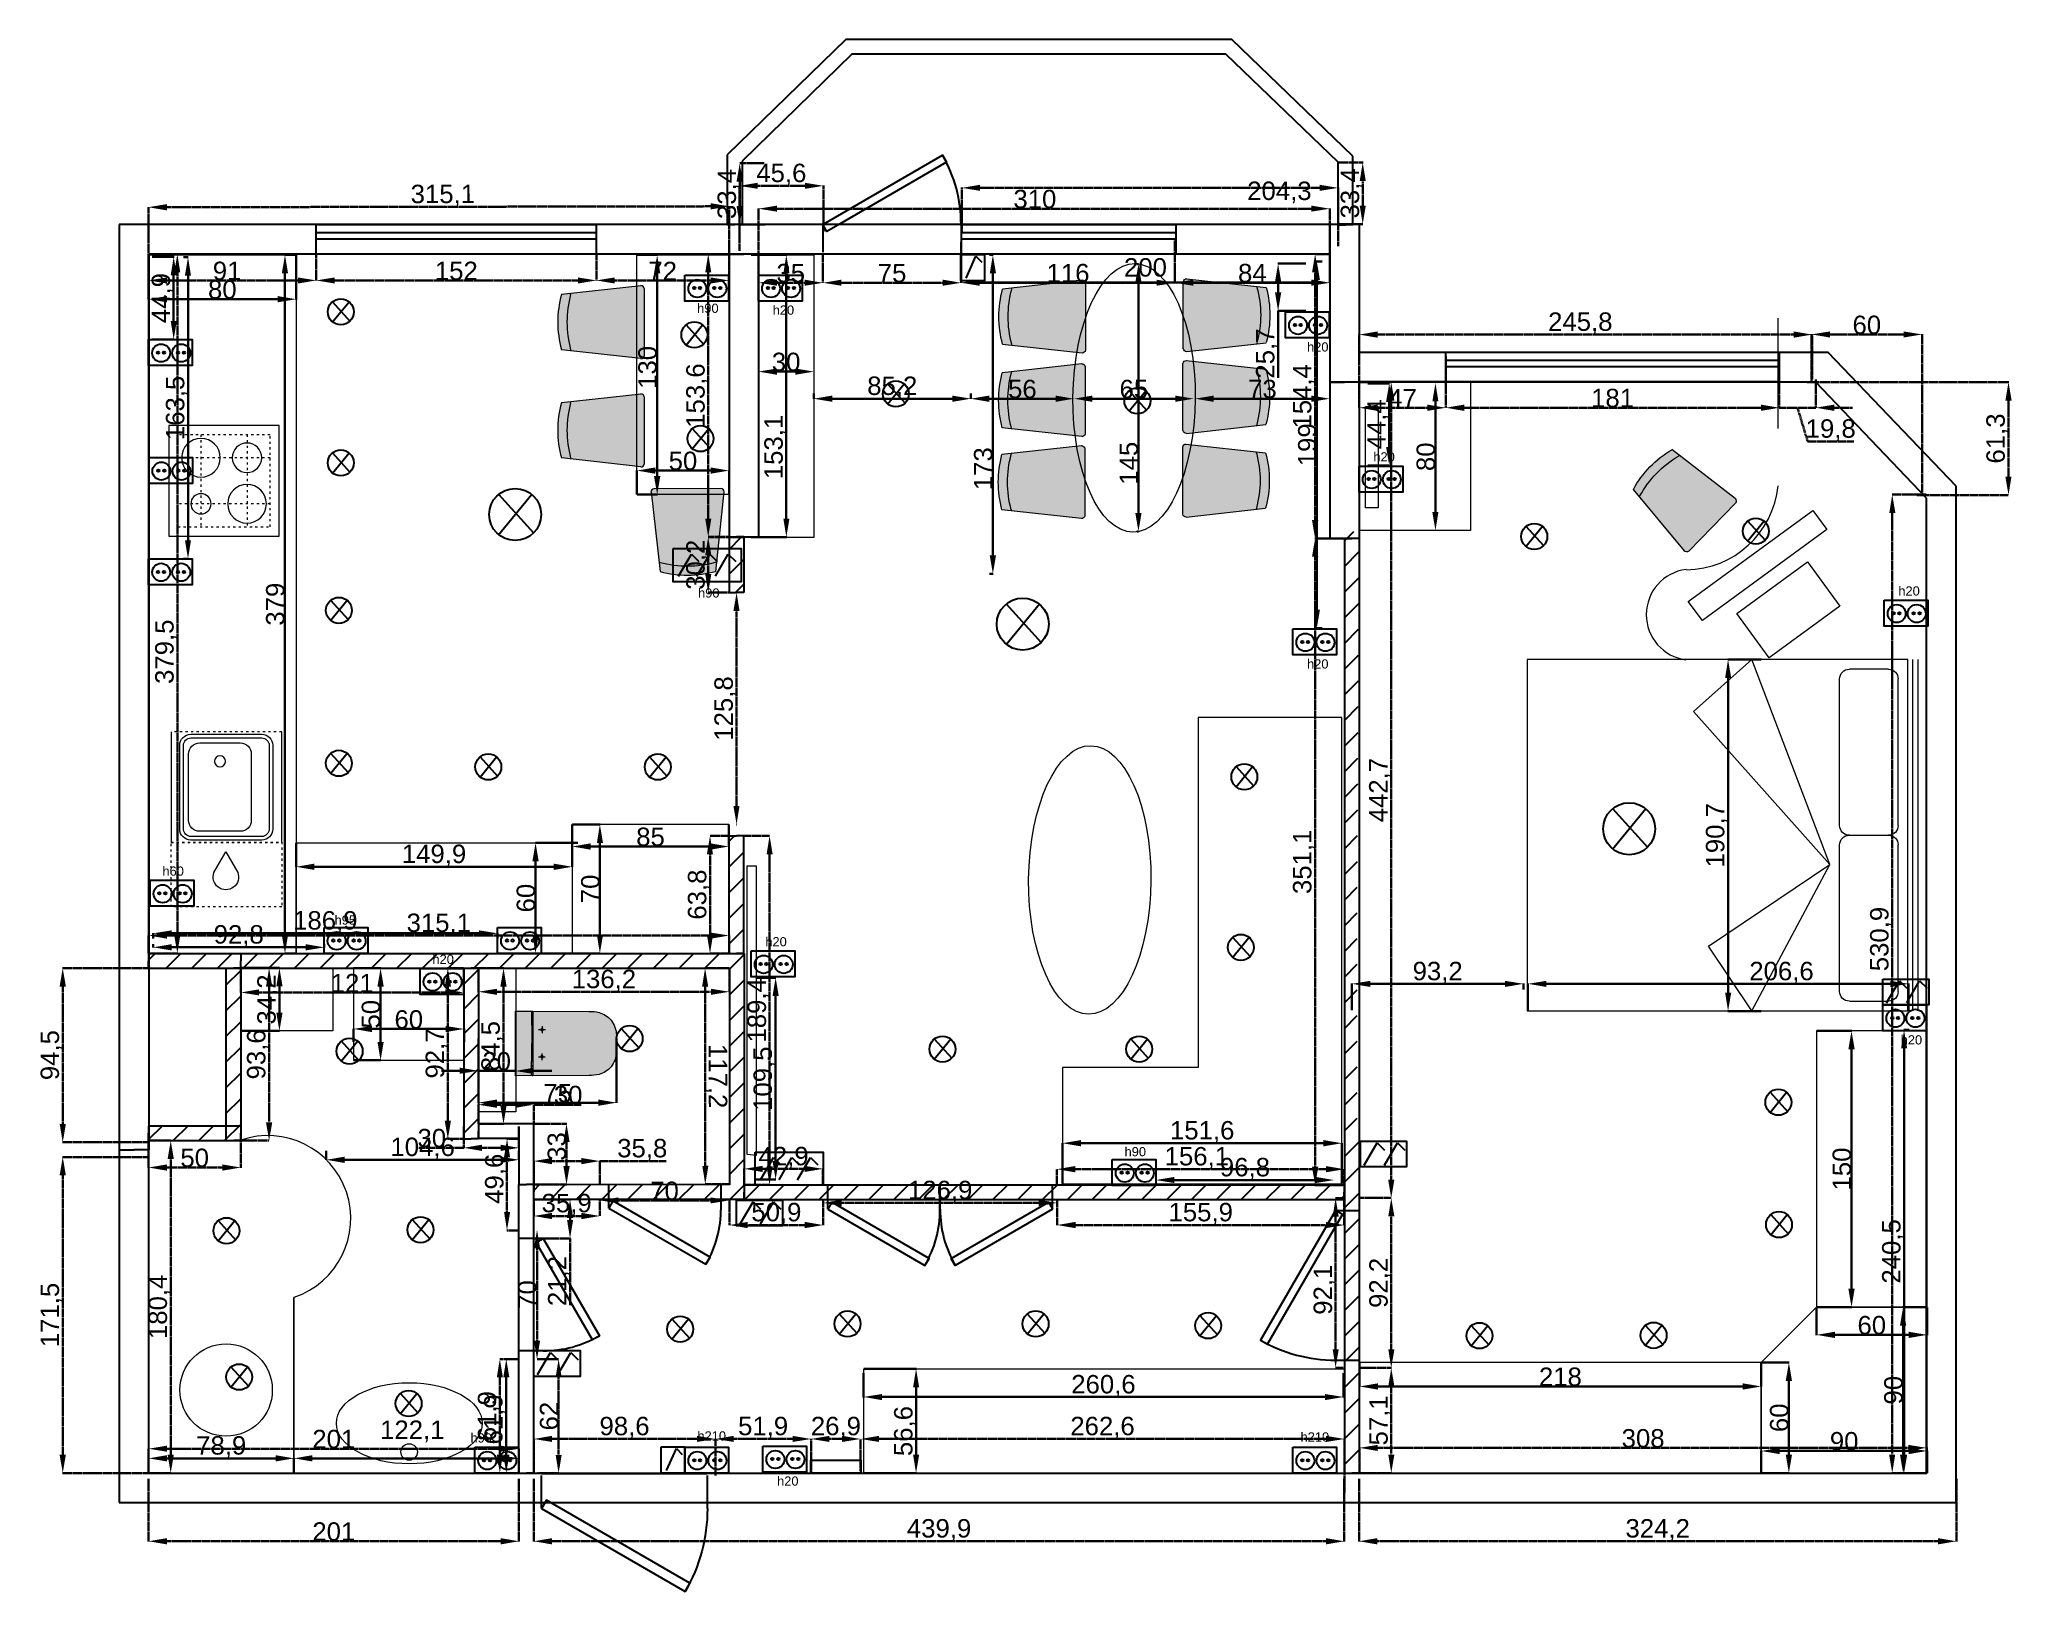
# Model space of a CAD drawing. Header units: millimetres. Extents: x -512 to 10191, y -563 to 7860.
import ezdxf

# ---------------------------------------------------------------- set-up
doc = ezdxf.new("R2010")
doc.units = ezdxf.units.MM
doc.set_wipeout_variables(frame=1)
doc.linetypes.add('ACAD_ISO03W100', pattern=[30, 12, -18])
doc.linetypes.add('DASHED', pattern=[7, 5, -2, 0])
for name, color, linetype in [('29.01.2020', 121, 'Continuous'), ('несущие стены', 171, 'Continuous'), ('электричество', 210, 'Continuous')]:
    doc.layers.add(name, color=color, linetype=linetype)
doc.layers.add('мебель', color=252, linetype='Continuous', lineweight=9)
doc.layers.add('размеры', color=10, linetype='DASHED', transparency=0.5)
doc.styles.get("Standard").update_dxf_attribs({"font": 'arial.ttf'})
doc.dimstyles.new('ISO-25', dxfattribs={"dimtxt": 100, "dimasz": 100, "dimexe": 1.25, "dimexo": 0.625, "dimtad": 1, "dimdec": 1, "dimlfac": 0.1, "dimrnd": 0.1, "dimtxsty": 'Standard', "dimcen": 0, "dimadec": 0, "dimazin": 0, "dimtfac": 1, "dimtdec": 1, "dimtmove": 0, "dimatfit": 3, "dimfxl": 1, "dimlwd": 30, "dimlwe": 30, "dimarcsym": 0})

msp = doc.modelspace()

# ---------------------------------------------------------------- texts
at = {"layer": 'электричество', "char_height": 50, "attachment_point": 1}
for s, insert in [('\\pxi-1,l1;h90', (3056.94, 6425.9)), ('\\pxi-1,l1;h20', (3466.93, 6415.9)), ('\\pxi-1,l1;h20', (6366.93, 6215.9)), ('\\pxi-1,l1;h20', (6726.93, 5619.47)), ('\\pxi-1,l1;h90', (3061.87, 4880.93)), ('\\pxi-1,l1;h20', (9575.98, 4891.84)), ('\\pxi-1,l1;h20', (6366.93, 4495.9)), ('\\pxi-1,l1;h60', (155.03, 3371.67)), ('\\pxi-1,l1;h95', (1089.08, 3105.9)), ('\\pxi-1,l1;h20', (1620.22, 2893.17)), ('\\pxi-1,l1;h20', (3426.94, 2988.43)), ('\\pxi-1,l1;h20', (9588.76, 2455.88)), ('\\pxi-1,l1;h90', (5376.57, 1849.17)), ('\\pxi-1,l1;h90', (1826.94, 295.9)), ('\\pxi-1,l1;h210', (3058.44, 306.54)), ('\\pxi-1,l1;h210', (6331.73, 301.16)), ('\\pxi-1,l1;h20', (3490.68, 61.74))]:
    msp.add_mtext_dynamic_manual_height_columns(s, width=80, gutter_width=12.5, heights=[40], dxfattribs=dict(at, insert=insert))

# ---------------------------------------------------------------- blocks, each defined once
blk = doc.blocks.new('окно')
for p, q in [((0, 115.2), (1000.4, 115.2)), ((0, 80.7), (1000.4, 80.7))]:
    blk.add_line(p, q)
blk.add_lwpolyline([(1, 159), (1001, 159), (1001, -1), (1, -1)], close=True)
blk = doc.blocks.new('окно с подложкой')
blk.add_wipeout([(0, 160.3), (1000.1, 160.3), (1000.1, 0), (0, 0)])
blk.add_blockref('окно', (-1.2, 1.1))
blk = doc.blocks.new('*U9')
for p, q in [((0, 0), (0, -150)), ((750, 0), (750, -150))]:
    blk.add_line(p, q)
blk.add_lwpolyline([(0, 0), (649.5, 375), (671.4, 337.1), (21.9, -37.9)], close=True)
blk.add_arc((0, 0), 750, 0, 30)
blk = doc.blocks.new('дверь с подложкой')
blk.add_wipeout([(11714.8, 5327), (12464.3, 5327), (12464.3, 5166), (11714.8, 5166)])
blk.add_blockref('*U9', (11715.3, 5325.4))
blk = doc.blocks.new('*D12')
at = {"layer": 'размеры', "color": 0, "lineweight": 30, "transparency": 16777216}
for p, q in [((79, 2820), (-387, 2820)), ((-386, 2720), (-386, 1975)), ((79, 1875), (-387, 1875))]:
    blk.add_line(p, q, dxfattribs=at)
at = {"layer": 'размеры', "color": 0, "transparency": 16777216}
for points in [[(-403, 2720), (-369, 2720), (-386, 2820)], [(-403, 1975), (-369, 1975), (-386, 1875)]]:
    blk.add_solid(points, dxfattribs=at)
at = {"layer": 'размеры', "color": 0, "transparency": 16777216, "insert": (-447, 2348), "char_height": 100, "attachment_point": 5, "rotation": 90}
blk.add_mtext('94,5', dxfattribs=at)
blk = doc.blocks.new('*D13')
at = {"layer": 'размеры', "color": 0, "lineweight": 30, "transparency": 16777216}
for p, q in [((81, 6695), (237, 6695)), ((236, 6595), (236, 3000)), ((81, 2900), (237, 2900))]:
    blk.add_line(p, q, dxfattribs=at)
at = {"layer": 'размеры', "color": 0, "transparency": 16777216}
for points in [[(219, 6595), (252, 6595), (236, 6695)], [(219, 3000), (252, 3000), (236, 2900)]]:
    blk.add_solid(points, dxfattribs=at)
at = {"layer": 'размеры', "color": 0, "transparency": 16777216, "insert": (175, 4537), "char_height": 100, "attachment_point": 5, "rotation": 90}
blk.add_mtext('379,5', dxfattribs=at)
blk = doc.blocks.new('*D14')
at = {"layer": 'размеры', "color": 0, "lineweight": 30, "transparency": 16777216}
for p, q in [((79, 1795), (-387, 1795)), ((-386, 1695), (-386, 180)), ((79, 80), (-387, 80))]:
    blk.add_line(p, q, dxfattribs=at)
at = {"layer": 'размеры', "color": 0, "transparency": 16777216}
for points in [[(-403, 1695), (-369, 1695), (-386, 1795)], [(-403, 180), (-369, 180), (-386, 80)]]:
    blk.add_solid(points, dxfattribs=at)
at = {"layer": 'размеры', "color": 0, "transparency": 16777216, "insert": (-447, 938), "char_height": 100, "attachment_point": 5, "rotation": 90}
blk.add_mtext('171,5', dxfattribs=at)
blk = doc.blocks.new('*D15')
at = {"layer": 'размеры', "color": 0, "lineweight": 30, "transparency": 16777216}
for p, q in [((9727, 5390), (9542, 5390)), ((9543, 5290), (9543, 180)), ((9726, 80), (9541, 80))]:
    blk.add_line(p, q, dxfattribs=at)
at = {"layer": 'размеры', "color": 0, "transparency": 16777216}
for points in [[(9527, 5290), (9560, 5290), (9543, 5390)], [(9526, 180), (9559, 180), (9543, 80)]]:
    blk.add_solid(points, dxfattribs=at)
at = {"layer": 'размеры', "color": 0, "transparency": 16777216, "insert": (9482, 2978), "char_height": 100, "attachment_point": 5, "rotation": 89.9933}
blk.add_mtext('530,9', dxfattribs=at)
blk = doc.blocks.new('*D32')
at = {"layer": 'размеры', "color": 0, "lineweight": 30, "transparency": 16777216}
for p, q in [((6650, 6016), (6650, 6259)), ((6750, 6258), (9008, 6258)), ((9108, 6016), (9108, 6259))]:
    blk.add_line(p, q, dxfattribs=at)
at = {"layer": 'размеры', "color": 0, "transparency": 16777216}
for points in [[(6750, 6275), (6750, 6241), (6650, 6258)], [(9008, 6275), (9008, 6241), (9108, 6258)]]:
    blk.add_solid(points, dxfattribs=at)
at = {"layer": 'размеры', "color": 0, "transparency": 16777216, "insert": (7850, 6319), "char_height": 100, "attachment_point": 5}
blk.add_mtext('245,8', dxfattribs=at)
blk = doc.blocks.new('*D33')
at = {"layer": 'размеры', "color": 0, "lineweight": 30, "transparency": 16777216}
for p, q in [((3390, 6696), (3390, 6943)), ((3490, 6941), (6390, 6941)), ((6490, 6696), (6490, 6943))]:
    blk.add_line(p, q, dxfattribs=at)
at = {"layer": 'размеры', "color": 0, "transparency": 16777216}
for points in [[(3490, 6958), (3490, 6925), (3390, 6941)], [(6390, 6958), (6390, 6925), (6490, 6941)]]:
    blk.add_solid(points, dxfattribs=at)
at = {"layer": 'размеры', "color": 0, "transparency": 16777216, "insert": (4890, 6993), "char_height": 100, "attachment_point": 5}
blk.add_mtext('310', dxfattribs=at)
blk = doc.blocks.new('*D34')
at = {"layer": 'размеры', "color": 0, "lineweight": 30, "transparency": 16777216}
for p, q in [((79, 6685), (79, 6950)), ((179, 6949), (3130, 6954)), ((3230, 6691), (3230, 6955))]:
    blk.add_line(p, q, dxfattribs=at)
at = {"layer": 'размеры', "color": 0, "transparency": 16777216}
for points in [[(179, 6966), (179, 6932), (79, 6949)], [(3130, 6971), (3130, 6937), (3230, 6954)]]:
    blk.add_solid(points, dxfattribs=at)
at = {"layer": 'размеры', "color": 0, "transparency": 16777216, "insert": (1677, 7012), "char_height": 100, "attachment_point": 5, "rotation": 0.0991}
blk.add_mtext('315,1', dxfattribs=at)
blk = doc.blocks.new('*D36')
at = {"layer": 'размеры', "color": 0, "lineweight": 30, "transparency": 16777216}
for p, q in [((3271, 4858), (3272, 4858)), ((3271, 3700), (3271, 4758)), ((3271, 3600), (3272, 3600))]:
    blk.add_line(p, q, dxfattribs=at)
at = {"layer": 'размеры', "color": 0, "transparency": 16777216}
for points in [[(3254, 4758), (3287, 4758), (3271, 4858)], [(3254, 3700), (3287, 3700), (3271, 3600)]]:
    blk.add_solid(points, dxfattribs=at)
at = {"layer": 'размеры', "color": 0, "transparency": 16777216, "insert": (3210, 4229), "char_height": 100, "attachment_point": 5, "rotation": 90}
blk.add_mtext('125,8', dxfattribs=at)
blk = doc.blocks.new('*D42')
at = {"layer": 'мебель', "color": 0, "lineweight": 30, "transparency": 16777216}
for p, q in [((2409, 3500), (2179, 3500)), ((2180, 3400), (2180, 3000)), ((2409, 2900), (2179, 2900))]:
    blk.add_line(p, q, dxfattribs=at)
at = {"layer": 'мебель', "color": 0, "transparency": 16777216}
for points in [[(2163, 3400), (2197, 3400), (2180, 3500)], [(2163, 3000), (2197, 3000), (2180, 2900)]]:
    blk.add_solid(points, dxfattribs=at)
at = {"layer": 'мебель', "color": 0, "transparency": 16777216, "insert": (2128, 3200), "char_height": 100, "attachment_point": 5, "rotation": 90}
blk.add_mtext('60', dxfattribs=at)
blk = doc.blocks.new('*D43')
at = {"layer": 'мебель', "color": 0, "lineweight": 30, "transparency": 16777216}
for p, q in [((80, 6689), (80, 6449)), ((880, 6689), (880, 6449)), ((180, 6450), (780, 6450))]:
    blk.add_line(p, q, dxfattribs=at)
at = {"layer": 'мебель', "color": 0, "transparency": 16777216}
for points in [[(180, 6467), (180, 6433), (80, 6450)], [(780, 6467), (780, 6433), (880, 6450)]]:
    blk.add_solid(points, dxfattribs=at)
at = {"layer": 'мебель', "color": 0, "transparency": 16777216, "insert": (480, 6502), "char_height": 100, "attachment_point": 5}
blk.add_mtext('80', dxfattribs=at)
blk = doc.blocks.new('*D44')
at = {"layer": 'мебель', "color": 0, "lineweight": 30, "transparency": 16777216}
for p, q in [((1870, 2439), (1870, 2089)), ((2620, 2439), (2620, 2089)), ((2520, 2090), (1970, 2090))]:
    blk.add_line(p, q, dxfattribs=at)
at = {"layer": 'мебель', "color": 0, "transparency": 16777216}
for points in [[(1970, 2107), (1970, 2073), (1870, 2090)], [(2520, 2107), (2520, 2073), (2620, 2090)]]:
    blk.add_solid(points, dxfattribs=at)
at = {"layer": 'мебель', "color": 0, "transparency": 16777216, "insert": (2300, 2141), "char_height": 100, "attachment_point": 5}
blk.add_mtext('75', dxfattribs=at)
blk = doc.blocks.new('*D45')
at = {"layer": 'мебель', "color": 0, "lineweight": 30, "transparency": 16777216}
for p, q in [((581, 2821), (791, 2821)), ((790, 2579), (790, 2721)), ((581, 2479), (791, 2479))]:
    blk.add_line(p, q, dxfattribs=at)
at = {"layer": 'мебель', "color": 0, "transparency": 16777216}
for points in [[(773, 2721), (807, 2721), (790, 2821)], [(773, 2579), (807, 2579), (790, 2479)]]:
    blk.add_solid(points, dxfattribs=at)
at = {"layer": 'мебель', "color": 0, "transparency": 16777216, "insert": (729, 2650), "char_height": 100, "attachment_point": 5, "rotation": 90}
blk.add_mtext('34,2', dxfattribs=at)
blk = doc.blocks.new('*D48')
at = {"layer": 'мебель', "color": 0, "lineweight": 30, "transparency": 16777216}
for p, q in [((3962, 646), (4247, 646)), ((4245, 180), (4245, 546)), ((3962, 80), (4247, 80))]:
    blk.add_line(p, q, dxfattribs=at)
at = {"layer": 'мебель', "color": 0, "transparency": 16777216}
for points in [[(4229, 546), (4262, 546), (4245, 646)], [(4229, 180), (4262, 180), (4245, 80)]]:
    blk.add_solid(points, dxfattribs=at)
at = {"layer": 'мебель', "color": 0, "transparency": 16777216, "insert": (4185, 308), "char_height": 100, "attachment_point": 5, "rotation": 90}
blk.add_mtext('56,6', dxfattribs=at)
blk = doc.blocks.new('*D49')
at = {"layer": 'мебель', "color": 0, "lineweight": 30, "transparency": 16777216}
for p, q in [((3960, 622), (3960, 491)), ((6565, 622), (6565, 491)), ((4060, 493), (6465, 493))]:
    blk.add_line(p, q, dxfattribs=at)
at = {"layer": 'мебель', "color": 0, "transparency": 16777216}
for points in [[(4060, 509), (4060, 476), (3960, 493)], [(6465, 509), (6465, 476), (6565, 493)]]:
    blk.add_solid(points, dxfattribs=at)
at = {"layer": 'мебель', "color": 0, "transparency": 16777216, "insert": (5262, 553), "char_height": 100, "attachment_point": 5}
blk.add_mtext('260,6', dxfattribs=at)
blk = doc.blocks.new('*D53')
at = {"layer": 'мебель', "color": 0, "lineweight": 30, "transparency": 16777216}
for p, q in [((2379, 3599), (2379, 3479)), ((3229, 3599), (3229, 3479)), ((3129, 3480), (2479, 3480))]:
    blk.add_line(p, q, dxfattribs=at)
at = {"layer": 'мебель', "color": 0, "transparency": 16777216}
for points in [[(2479, 3497), (2479, 3463), (2379, 3480)], [(3129, 3497), (3129, 3463), (3229, 3480)]]:
    blk.add_solid(points, dxfattribs=at)
at = {"layer": 'мебель', "color": 0, "transparency": 16777216, "insert": (2804, 3532), "char_height": 100, "attachment_point": 5}
blk.add_mtext('85', dxfattribs=at)
blk = doc.blocks.new('*D54')
at = {"layer": 'мебель', "color": 0, "lineweight": 30, "transparency": 16777216}
for p, q in [((2380, 3600), (2530, 3600)), ((2529, 3500), (2529, 3000)), ((2380, 2900), (2530, 2900))]:
    blk.add_line(p, q, dxfattribs=at)
at = {"layer": 'мебель', "color": 0, "transparency": 16777216}
for points in [[(2513, 3500), (2546, 3500), (2529, 3600)], [(2513, 3000), (2546, 3000), (2529, 2900)]]:
    blk.add_solid(points, dxfattribs=at)
at = {"layer": 'мебель', "color": 0, "transparency": 16777216, "insert": (2478, 3250), "char_height": 100, "attachment_point": 5, "rotation": 90}
blk.add_mtext('70', dxfattribs=at)
blk = doc.blocks.new('*D55')
at = {"layer": 'размеры', "color": 0, "lineweight": 30, "transparency": 16777216}
for p, q in [((80, 6689), (80, 6551)), ((990, 6689), (990, 6551)), ((180, 6552), (890, 6552))]:
    blk.add_line(p, q, dxfattribs=at)
at = {"layer": 'размеры', "color": 0, "transparency": 16777216}
for points in [[(180, 6568), (180, 6535), (80, 6552)], [(890, 6568), (890, 6535), (990, 6552)]]:
    blk.add_solid(points, dxfattribs=at)
at = {"layer": 'размеры', "color": 0, "transparency": 16777216, "insert": (506, 6603), "char_height": 100, "attachment_point": 5}
blk.add_mtext('91', dxfattribs=at)
blk = doc.blocks.new('*D57')
at = {"layer": 'мебель', "color": 0, "lineweight": 30, "transparency": 16777216}
for p, q in [((880, 3499), (880, 3369)), ((2379, 3499), (2379, 3369)), ((980, 3370), (2279, 3370))]:
    blk.add_line(p, q, dxfattribs=at)
at = {"layer": 'мебель', "color": 0, "transparency": 16777216}
for points in [[(980, 3387), (980, 3353), (880, 3370)], [(2279, 3387), (2279, 3353), (2379, 3370)]]:
    blk.add_solid(points, dxfattribs=at)
at = {"layer": 'мебель', "color": 0, "transparency": 16777216, "insert": (1629, 3431), "char_height": 100, "attachment_point": 5}
blk.add_mtext('149,9', dxfattribs=at)
blk = doc.blocks.new('*D58')
at = {"layer": 'мебель', "color": 0, "lineweight": 30, "transparency": 16777216}
for p, q in [((879, 6690), (819, 6690)), ((820, 6590), (820, 3000)), ((879, 2900), (819, 2900))]:
    blk.add_line(p, q, dxfattribs=at)
at = {"layer": 'мебель', "color": 0, "transparency": 16777216}
for points in [[(803, 6590), (837, 6590), (820, 6690)], [(803, 3000), (837, 3000), (820, 2900)]]:
    blk.add_solid(points, dxfattribs=at)
at = {"layer": 'мебель', "color": 0, "transparency": 16777216, "insert": (768, 4795), "char_height": 100, "attachment_point": 5, "rotation": 90}
blk.add_mtext('379', dxfattribs=at)
blk = doc.blocks.new('*D60')
at = {"layer": 'мебель', "color": 0, "lineweight": 30, "transparency": 16777216}
for p, q in [((2731, 6690), (2841, 6690)), ((2840, 5490), (2840, 6590)), ((2731, 5390), (2841, 5390))]:
    blk.add_line(p, q, dxfattribs=at)
at = {"layer": 'мебель', "color": 0, "transparency": 16777216}
for points in [[(2823, 6590), (2857, 6590), (2840, 6690)], [(2823, 5490), (2857, 5490), (2840, 5390)]]:
    blk.add_solid(points, dxfattribs=at)
at = {"layer": 'мебель', "color": 0, "transparency": 16777216, "insert": (2788, 6080), "char_height": 100, "attachment_point": 5, "rotation": 90}
blk.add_mtext('130', dxfattribs=at)
blk = doc.blocks.new('*D61')
at = {"layer": 'мебель', "color": 0, "lineweight": 30, "transparency": 16777216}
for p, q in [((2730, 5391), (2730, 5521)), ((3130, 5520), (2830, 5520)), ((3230, 5391), (3230, 5521))]:
    blk.add_line(p, q, dxfattribs=at)
at = {"layer": 'мебель', "color": 0, "transparency": 16777216}
for points in [[(2830, 5537), (2830, 5503), (2730, 5520)], [(3130, 5537), (3130, 5503), (3230, 5520)]]:
    blk.add_solid(points, dxfattribs=at)
at = {"layer": 'мебель', "color": 0, "transparency": 16777216, "insert": (2980, 5572), "char_height": 100, "attachment_point": 5}
blk.add_mtext('50', dxfattribs=at)
blk = doc.blocks.new('*D62')
at = {"layer": 'размеры', "color": 0, "lineweight": 30, "transparency": 16777216}
for p, q in [((81, 1884), (201, 1884)), ((200, 180), (200, 1784)), ((81, 80), (201, 80))]:
    blk.add_line(p, q, dxfattribs=at)
at = {"layer": 'размеры', "color": 0, "transparency": 16777216}
for points in [[(183, 1784), (217, 1784), (200, 1884)], [(183, 180), (217, 180), (200, 80)]]:
    blk.add_solid(points, dxfattribs=at)
at = {"layer": 'размеры', "color": 0, "transparency": 16777216, "insert": (139, 982), "char_height": 100, "attachment_point": 5, "rotation": 90}
blk.add_mtext('180,4', dxfattribs=at)
blk = doc.blocks.new('*D63')
at = {"layer": 'мебель', "color": 0, "lineweight": 30, "transparency": 16777216}
for p, q in [((869, 80), (869, 161)), ((969, 160), (1990, 160)), ((2090, 169), (2090, 159))]:
    blk.add_line(p, q, dxfattribs=at)
at = {"layer": 'мебель', "color": 0, "transparency": 16777216}
for points in [[(969, 177), (969, 143), (869, 160)], [(1990, 177), (1990, 143), (2090, 160)]]:
    blk.add_solid(points, dxfattribs=at)
at = {"layer": 'мебель', "color": 0, "transparency": 16777216, "insert": (1511, 306), "char_height": 100, "attachment_point": 5}
blk.add_mtext('122,1', dxfattribs=at)
blk = doc.blocks.new('*D64')
at = {"layer": 'мебель', "color": 0, "lineweight": 30, "transparency": 16777216}
for p, q in [((1044, 1829), (1044, 1779)), ((2090, 1829), (2090, 1779)), ((1990, 1780), (1144, 1780))]:
    blk.add_line(p, q, dxfattribs=at)
at = {"layer": 'мебель', "color": 0, "transparency": 16777216}
for points in [[(1144, 1797), (1144, 1763), (1044, 1780)], [(1990, 1797), (1990, 1763), (2090, 1780)]]:
    blk.add_solid(points, dxfattribs=at)
at = {"layer": 'мебель', "color": 0, "transparency": 16777216, "insert": (1567, 1841), "char_height": 100, "attachment_point": 5}
blk.add_mtext('104,6', dxfattribs=at)
blk = doc.blocks.new('*D65')
at = {"layer": 'мебель', "color": 0, "lineweight": 30, "transparency": 16777216}
for p, q in [((2089, 699), (2020, 699)), ((2021, 599), (2021, 180)), ((2089, 80), (2020, 80))]:
    blk.add_line(p, q, dxfattribs=at)
at = {"layer": 'мебель', "color": 0, "transparency": 16777216}
for points in [[(2005, 599), (2038, 599), (2021, 699)], [(2005, 180), (2038, 180), (2021, 80)]]:
    blk.add_solid(points, dxfattribs=at)
at = {"layer": 'мебель', "color": 0, "transparency": 16777216, "insert": (1960, 371), "char_height": 100, "attachment_point": 5, "rotation": 90}
blk.add_mtext('61,9', dxfattribs=at)
blk = doc.blocks.new('*D66')
at = {"layer": 'мебель', "color": 0, "lineweight": 30, "transparency": 16777216}
for p, q in [((3351, 6690), (3543, 6690)), ((3541, 6590), (3541, 5259)), ((3351, 5159), (3543, 5159))]:
    blk.add_line(p, q, dxfattribs=at)
at = {"layer": 'мебель', "color": 0, "transparency": 16777216}
for points in [[(3525, 6590), (3558, 6590), (3541, 6690)], [(3525, 5259), (3558, 5259), (3541, 5159)]]:
    blk.add_solid(points, dxfattribs=at)
at = {"layer": 'мебель', "color": 0, "transparency": 16777216, "insert": (3481, 5648), "char_height": 100, "attachment_point": 5, "rotation": 90}
blk.add_mtext('153,1', dxfattribs=at)
blk = doc.blocks.new('*D67')
at = {"layer": 'размеры', "color": 0, "lineweight": 30, "transparency": 16777216}
for p, q in [((6649, 49), (6649, -291)), ((9891, 49), (9891, -291)), ((6749, -290), (9791, -290))]:
    blk.add_line(p, q, dxfattribs=at)
at = {"layer": 'размеры', "color": 0, "transparency": 16777216}
for points in [[(6749, -273), (6749, -307), (6649, -290)], [(9791, -273), (9791, -307), (9891, -290)]]:
    blk.add_solid(points, dxfattribs=at)
at = {"layer": 'размеры', "color": 0, "transparency": 16777216, "insert": (8270, -229), "char_height": 100, "attachment_point": 5}
blk.add_mtext('324,2', dxfattribs=at)
blk = doc.blocks.new('*D68')
at = {"layer": 'размеры', "color": 0, "lineweight": 30, "transparency": 16777216}
for p, q in [((2170, 49), (2170, -291)), ((6569, 49), (6569, -291)), ((6469, -290), (2270, -290))]:
    blk.add_line(p, q, dxfattribs=at)
at = {"layer": 'размеры', "color": 0, "transparency": 16777216}
for points in [[(2270, -273), (2270, -307), (2170, -290)], [(6469, -273), (6469, -307), (6569, -290)]]:
    blk.add_solid(points, dxfattribs=at)
at = {"layer": 'размеры', "color": 0, "transparency": 16777216, "insert": (4370, -229), "char_height": 100, "attachment_point": 5}
blk.add_mtext('439,9', dxfattribs=at)
blk = doc.blocks.new('*D69')
at = {"layer": 'размеры', "color": 0, "lineweight": 30, "transparency": 16777216}
for p, q in [((80, 49), (80, -291)), ((2090, 49), (2090, -291)), ((1990, -290), (180, -290))]:
    blk.add_line(p, q, dxfattribs=at)
at = {"layer": 'размеры', "color": 0, "transparency": 16777216}
for points in [[(180, -273), (180, -307), (80, -290)], [(1990, -273), (1990, -307), (2090, -290)]]:
    blk.add_solid(points, dxfattribs=at)
at = {"layer": 'размеры', "color": 0, "transparency": 16777216, "insert": (1085, -238), "char_height": 100, "attachment_point": 5}
blk.add_mtext('201', dxfattribs=at)
blk = doc.blocks.new('*D70')
at = {"layer": 'размеры', "color": 0, "lineweight": 30, "transparency": 16777216}
for p, q in [((3390, 6694), (3390, 6538)), ((3740, 6699), (3740, 6538)), ((3490, 6539), (3640, 6539))]:
    blk.add_line(p, q, dxfattribs=at)
at = {"layer": 'размеры', "color": 0, "transparency": 16777216}
for points in [[(3490, 6556), (3490, 6523), (3390, 6539)], [(3640, 6556), (3640, 6523), (3740, 6539)]]:
    blk.add_solid(points, dxfattribs=at)
at = {"layer": 'размеры', "color": 0, "transparency": 16777216, "insert": (3565, 6591), "char_height": 100, "attachment_point": 5}
blk.add_mtext('35', dxfattribs=at)
blk = doc.blocks.new('*D71')
at = {"layer": 'размеры', "color": 0, "lineweight": 30, "transparency": 16777216}
for p, q in [((4490, 6759), (4490, 6538)), ((3740, 6699), (3740, 6538)), ((3840, 6539), (4390, 6539))]:
    blk.add_line(p, q, dxfattribs=at)
at = {"layer": 'размеры', "color": 0, "transparency": 16777216}
for points in [[(3840, 6556), (3840, 6523), (3740, 6539)], [(4390, 6556), (4390, 6523), (4490, 6539)]]:
    blk.add_solid(points, dxfattribs=at)
at = {"layer": 'размеры', "color": 0, "transparency": 16777216, "insert": (4115, 6591), "char_height": 100, "attachment_point": 5}
blk.add_mtext('75', dxfattribs=at)
blk = doc.blocks.new('*D72')
at = {"layer": 'размеры', "color": 0, "lineweight": 30, "transparency": 16777216}
for p, q in [((4490, 6759), (4490, 6538)), ((5650, 6769), (5650, 6538)), ((4590, 6539), (5550, 6539))]:
    blk.add_line(p, q, dxfattribs=at)
at = {"layer": 'размеры', "color": 0, "transparency": 16777216}
for points in [[(4590, 6556), (4590, 6523), (4490, 6539)], [(5550, 6556), (5550, 6523), (5650, 6539)]]:
    blk.add_solid(points, dxfattribs=at)
at = {"layer": 'размеры', "color": 0, "transparency": 16777216, "insert": (5070, 6591), "char_height": 100, "attachment_point": 5}
blk.add_mtext('116', dxfattribs=at)
blk = doc.blocks.new('*D73')
at = {"layer": 'размеры', "color": 0, "lineweight": 30, "transparency": 16777216}
for p, q in [((7120, 6140), (7120, 5860)), ((6650, 6015), (6650, 5860)), ((6750, 5861), (7020, 5861))]:
    blk.add_line(p, q, dxfattribs=at)
at = {"layer": 'размеры', "color": 0, "transparency": 16777216}
for points in [[(6750, 5878), (6750, 5844), (6650, 5861)], [(7020, 5878), (7020, 5844), (7120, 5861)]]:
    blk.add_solid(points, dxfattribs=at)
at = {"layer": 'размеры', "color": 0, "transparency": 16777216, "insert": (6885, 5912), "char_height": 100, "attachment_point": 5}
blk.add_mtext('47', dxfattribs=at)
blk = doc.blocks.new('*D74')
at = {"layer": 'размеры', "color": 0, "lineweight": 30, "transparency": 16777216}
for p, q in [((7120, 6140), (7120, 5860)), ((8930, 6000), (8930, 5860)), ((7220, 5861), (8830, 5861))]:
    blk.add_line(p, q, dxfattribs=at)
at = {"layer": 'размеры', "color": 0, "transparency": 16777216}
for points in [[(7220, 5878), (7220, 5844), (7120, 5861)], [(8830, 5878), (8830, 5844), (8930, 5861)]]:
    blk.add_solid(points, dxfattribs=at)
at = {"layer": 'размеры', "color": 0, "transparency": 16777216, "insert": (8025, 5913), "char_height": 100, "attachment_point": 5}
blk.add_mtext('181', dxfattribs=at)
blk = doc.blocks.new('*D75')
at = {"layer": 'размеры', "color": 0, "lineweight": 30, "transparency": 16777216}
for p, q in [((8930, 6000), (8930, 5860)), ((9128, 6014), (9128, 5860)), ((8830, 5861), (8730, 5861)), ((8930, 5861), (9128, 5861)), ((8930, 5861), (9128, 5861)), ((9029, 5861), (9084, 5678)), ((9228, 5861), (9328, 5861)), ((9084, 5678), (9335, 5678))]:
    blk.add_line(p, q, dxfattribs=at)
at = {"layer": 'размеры', "color": 0, "transparency": 16777216}
for points in [[(8830, 5878), (8830, 5844), (8930, 5861)], [(9228, 5878), (9228, 5844), (9128, 5861)]]:
    blk.add_solid(points, dxfattribs=at)
at = {"layer": 'размеры', "color": 0, "transparency": 16777216, "insert": (9209, 5739), "char_height": 100, "attachment_point": 5}
blk.add_mtext('19,8', dxfattribs=at)
blk = doc.blocks.new('*D76')
at = {"layer": 'размеры', "color": 0, "lineweight": 30, "transparency": 16777216}
for p, q in [((9105, 6003), (9105, 6260)), ((9205, 6259), (9605, 6259)), ((9705, 5395), (9705, 6260))]:
    blk.add_line(p, q, dxfattribs=at)
at = {"layer": 'размеры', "color": 0, "transparency": 16777216}
for points in [[(9205, 6275), (9205, 6242), (9105, 6259)], [(9605, 6275), (9605, 6242), (9705, 6259)]]:
    blk.add_solid(points, dxfattribs=at)
at = {"layer": 'размеры', "color": 0, "transparency": 16777216, "insert": (9405, 6310), "char_height": 100, "attachment_point": 5}
blk.add_mtext('60', dxfattribs=at)
blk = doc.blocks.new('*D77')
at = {"layer": 'размеры', "color": 0, "lineweight": 30, "transparency": 16777216}
for p, q in [((9081, 6000), (10175, 6000)), ((10174, 5487), (10174, 5900)), ((9678, 5387), (10175, 5387))]:
    blk.add_line(p, q, dxfattribs=at)
at = {"layer": 'размеры', "color": 0, "transparency": 16777216}
for points in [[(10157, 5900), (10191, 5900), (10174, 6000)], [(10157, 5487), (10190, 5487), (10174, 5387)]]:
    blk.add_solid(points, dxfattribs=at)
at = {"layer": 'размеры', "color": 0, "transparency": 16777216, "insert": (10113, 5694), "char_height": 100, "attachment_point": 5, "rotation": 89.994}
blk.add_mtext('61,3', dxfattribs=at)
blk = doc.blocks.new('*D78')
at = {"layer": 'размеры', "color": 0, "lineweight": 30, "transparency": 16777216}
for p, q in [((5650, 6769), (5650, 6538)), ((6490, 6849), (6490, 6538)), ((5750, 6539), (6390, 6539))]:
    blk.add_line(p, q, dxfattribs=at)
at = {"layer": 'размеры', "color": 0, "transparency": 16777216}
for points in [[(5750, 6556), (5750, 6523), (5650, 6539)], [(6390, 6556), (6390, 6523), (6490, 6539)]]:
    blk.add_solid(points, dxfattribs=at)
at = {"layer": 'размеры', "color": 0, "transparency": 16777216, "insert": (6070, 6591), "char_height": 100, "attachment_point": 5}
blk.add_mtext('84', dxfattribs=at)
blk = doc.blocks.new('*D79')
at = {"layer": 'мебель', "color": 0, "lineweight": 30, "transparency": 16777216}
for p, q in [((4490, 6699), (4490, 6539)), ((6490, 6694), (6490, 6539)), ((6390, 6540), (4590, 6540))]:
    blk.add_line(p, q, dxfattribs=at)
at = {"layer": 'мебель', "color": 0, "transparency": 16777216}
for points in [[(4590, 6557), (4590, 6523), (4490, 6540)], [(6390, 6557), (6390, 6523), (6490, 6540)]]:
    blk.add_solid(points, dxfattribs=at)
at = {"layer": 'мебель', "color": 0, "transparency": 16777216, "insert": (5490, 6622), "char_height": 100, "attachment_point": 5}
blk.add_mtext('200', dxfattribs=at)
blk = doc.blocks.new('*U115')
for p, q in [((0, 0), (0, 5)), ((24, 0), (24, 5))]:
    blk.add_line(p, q)
blk.add_lwpolyline([(0, 0), (20.78, -12), (21.66, -10.48), (0.88, 1.52)], close=True)
blk.add_arc((0, 0), 24, 330, 0)
blk = doc.blocks.new('*U87')
for p, q in [((-24, 0), (-24, 5)), ((0, 0), (0, 5))]:
    blk.add_line(p, q)
blk.add_lwpolyline([(0, 0), (-20.78, -12), (-21.66, -10.48), (-0.88, 1.52)], close=True)
blk.add_arc((0, 0), 24, 180, 210)
blk = doc.blocks.new('*U80')
for p, q in [((0, 0), (0, -5)), ((-32, 0), (-32, -5))]:
    blk.add_line(p, q)
blk.add_lwpolyline([(0, 0), (-27.71, 16), (-28.59, 14.48), (-0.87, -1.52)], close=True)
blk.add_arc((0, 0), 32, 150, 180)
blk = doc.blocks.new('*D81')
at = {"layer": 'мебель', "color": 0, "lineweight": 30, "transparency": 16777216}
for p, q in [((6652, 679), (6652, 549)), ((8832, 679), (8832, 549)), ((8732, 550), (6752, 550))]:
    blk.add_line(p, q, dxfattribs=at)
at = {"layer": 'мебель', "color": 0, "transparency": 16777216}
for points in [[(6752, 567), (6752, 533), (6652, 550)], [(8732, 567), (8732, 533), (8832, 550)]]:
    blk.add_solid(points, dxfattribs=at)
at = {"layer": 'мебель', "color": 0, "transparency": 16777216, "insert": (7742, 602), "char_height": 100, "attachment_point": 5}
blk.add_mtext('218', dxfattribs=at)
blk = doc.blocks.new('*D82')
at = {"layer": 'мебель', "color": 0, "lineweight": 30, "transparency": 16777216}
for p, q in [((8833, 680), (8983, 680)), ((8982, 180), (8982, 580)), ((8833, 80), (8983, 80))]:
    blk.add_line(p, q, dxfattribs=at)
at = {"layer": 'мебель', "color": 0, "transparency": 16777216}
for points in [[(8965, 580), (8999, 580), (8982, 680)], [(8965, 180), (8999, 180), (8982, 80)]]:
    blk.add_solid(points, dxfattribs=at)
at = {"layer": 'мебель', "color": 0, "transparency": 16777216, "insert": (8930, 380), "char_height": 100, "attachment_point": 5, "rotation": 90}
blk.add_mtext('60', dxfattribs=at)
blk = doc.blocks.new('*D83')
at = {"layer": 'мебель', "color": 0, "lineweight": 30, "transparency": 16777216}
for p, q in [((9132, 979), (9132, 829)), ((9732, 979), (9732, 829)), ((9232, 830), (9632, 830))]:
    blk.add_line(p, q, dxfattribs=at)
at = {"layer": 'мебель', "color": 0, "transparency": 16777216}
for points in [[(9232, 847), (9232, 813), (9132, 830)], [(9632, 847), (9632, 813), (9732, 830)]]:
    blk.add_solid(points, dxfattribs=at)
at = {"layer": 'мебель', "color": 0, "transparency": 16777216, "insert": (9432, 882), "char_height": 100, "attachment_point": 5}
blk.add_mtext('60', dxfattribs=at)
blk = doc.blocks.new('*D84')
at = {"layer": 'мебель', "color": 0, "lineweight": 30, "transparency": 16777216}
for p, q in [((9133, 2480), (9323, 2480)), ((9322, 2380), (9322, 1080)), ((9133, 980), (9323, 980))]:
    blk.add_line(p, q, dxfattribs=at)
at = {"layer": 'мебель', "color": 0, "transparency": 16777216}
for points in [[(9305, 2380), (9339, 2380), (9322, 2480)], [(9305, 1080), (9339, 1080), (9322, 980)]]:
    blk.add_solid(points, dxfattribs=at)
at = {"layer": 'мебель', "color": 0, "transparency": 16777216, "insert": (9270, 1730), "char_height": 100, "attachment_point": 5, "rotation": 90}
blk.add_mtext('150', dxfattribs=at)
blk = doc.blocks.new('*D85')
at = {"layer": 'мебель', "color": 0, "lineweight": 30, "transparency": 16777216}
for p, q in [((8832, 81), (8832, 201)), ((8932, 200), (9632, 200)), ((9732, 81), (9732, 201))]:
    blk.add_line(p, q, dxfattribs=at)
at = {"layer": 'мебель', "color": 0, "transparency": 16777216}
for points in [[(8932, 217), (8932, 183), (8832, 200)], [(9632, 217), (9632, 183), (9732, 200)]]:
    blk.add_solid(points, dxfattribs=at)
at = {"layer": 'мебель', "color": 0, "transparency": 16777216, "insert": (9282, 252), "char_height": 100, "attachment_point": 5}
blk.add_mtext('90', dxfattribs=at)
blk = doc.blocks.new('*D86')
at = {"layer": 'мебель', "color": 0, "lineweight": 30, "transparency": 16777216}
for p, q in [((9731, 980), (9601, 980)), ((9602, 180), (9602, 880)), ((9731, 80), (9601, 80))]:
    blk.add_line(p, q, dxfattribs=at)
at = {"layer": 'мебель', "color": 0, "transparency": 16777216}
for points in [[(9585, 880), (9619, 880), (9602, 980)], [(9585, 180), (9619, 180), (9602, 80)]]:
    blk.add_solid(points, dxfattribs=at)
at = {"layer": 'мебель', "color": 0, "transparency": 16777216, "insert": (9550, 530), "char_height": 100, "attachment_point": 5, "rotation": 90}
blk.add_mtext('90', dxfattribs=at)
blk = doc.blocks.new('*D88')
at = {"layer": 'мебель', "color": 0, "lineweight": 30, "transparency": 16777216}
for p, q in [((5443, 6640), (5453, 6640)), ((5452, 6540), (5452, 5290)), ((5443, 5190), (5453, 5190))]:
    blk.add_line(p, q, dxfattribs=at)
at = {"layer": 'мебель', "color": 0, "transparency": 16777216}
for points in [[(5435, 6540), (5469, 6540), (5452, 6640)], [(5435, 5290), (5469, 5290), (5452, 5190)]]:
    blk.add_solid(points, dxfattribs=at)
at = {"layer": 'мебель', "color": 0, "transparency": 16777216, "insert": (5400, 5560), "char_height": 100, "attachment_point": 5, "rotation": 90}
blk.add_mtext('145', dxfattribs=at)
blk = doc.blocks.new('*D89')
at = {"layer": 'мебель', "color": 0, "lineweight": 30, "transparency": 16777216}
for p, q in [((5102, 5911), (5102, 5911)), ((5202, 5910), (5652, 5910)), ((5752, 5911), (5752, 5911))]:
    blk.add_line(p, q, dxfattribs=at)
at = {"layer": 'мебель', "color": 0, "transparency": 16777216}
for points in [[(5202, 5927), (5202, 5893), (5102, 5910)], [(5652, 5927), (5652, 5893), (5752, 5910)]]:
    blk.add_solid(points, dxfattribs=at)
at = {"layer": 'мебель', "color": 0, "transparency": 16777216, "insert": (5427, 5962), "char_height": 100, "attachment_point": 5}
blk.add_mtext('65', dxfattribs=at)
blk = doc.blocks.new('*D90')
at = {"layer": 'мебель', "color": 0, "lineweight": 30, "transparency": 16777216}
for p, q in [((4542, 5939), (4542, 5909)), ((5002, 5910), (4642, 5910)), ((5102, 5911), (5102, 5911))]:
    blk.add_line(p, q, dxfattribs=at)
at = {"layer": 'мебель', "color": 0, "transparency": 16777216}
for points in [[(4642, 5927), (4642, 5893), (4542, 5910)], [(5002, 5927), (5002, 5893), (5102, 5910)]]:
    blk.add_solid(points, dxfattribs=at)
at = {"layer": 'мебель', "color": 0, "transparency": 16777216, "insert": (4822, 5962), "char_height": 100, "attachment_point": 5}
blk.add_mtext('56', dxfattribs=at)
blk = doc.blocks.new('*D91')
at = {"layer": 'мебель', "color": 0, "lineweight": 30, "transparency": 16777216}
for p, q in [((4643, 6690), (4663, 6690)), ((4662, 6590), (4662, 5060)), ((4643, 4960), (4663, 4960))]:
    blk.add_line(p, q, dxfattribs=at)
at = {"layer": 'мебель', "color": 0, "transparency": 16777216}
for points in [[(4645, 6590), (4679, 6590), (4662, 6690)], [(4645, 5060), (4679, 5060), (4662, 4960)]]:
    blk.add_solid(points, dxfattribs=at)
at = {"layer": 'мебель', "color": 0, "transparency": 16777216, "insert": (4610, 5530), "char_height": 100, "attachment_point": 5, "rotation": 90}
blk.add_mtext('173', dxfattribs=at)
blk = doc.blocks.new('*D92')
at = {"layer": 'мебель', "color": 0, "lineweight": 30, "transparency": 16777216}
for p, q in [((5760, 5911), (5760, 5911)), ((5860, 5910), (6390, 5910)), ((6490, 5911), (6490, 5911))]:
    blk.add_line(p, q, dxfattribs=at)
at = {"layer": 'мебель', "color": 0, "transparency": 16777216}
for points in [[(5860, 5927), (5860, 5893), (5760, 5910)], [(6390, 5927), (6390, 5893), (6490, 5910)]]:
    blk.add_solid(points, dxfattribs=at)
at = {"layer": 'мебель', "color": 0, "transparency": 16777216, "insert": (6125, 5962), "char_height": 100, "attachment_point": 5}
blk.add_mtext('73', dxfattribs=at)
blk = doc.blocks.new('*D93')
at = {"layer": 'мебель', "color": 0, "lineweight": 30, "transparency": 16777216}
for p, q in [((3690, 5939), (3690, 5909)), ((4442, 5910), (3790, 5910)), ((4542, 5939), (4542, 5909))]:
    blk.add_line(p, q, dxfattribs=at)
at = {"layer": 'мебель', "color": 0, "transparency": 16777216}
for points in [[(3790, 5927), (3790, 5893), (3690, 5910)], [(4442, 5927), (4442, 5893), (4542, 5910)]]:
    blk.add_solid(points, dxfattribs=at)
at = {"layer": 'мебель', "color": 0, "transparency": 16777216, "insert": (4116, 5971), "char_height": 100, "attachment_point": 5}
blk.add_mtext('85,2', dxfattribs=at)
blk = doc.blocks.new('*D94')
at = {"layer": 'мебель', "color": 0, "lineweight": 30, "transparency": 16777216}
for p, q in [((5040, 1651), (5040, 1871)), ((5140, 1870), (6456, 1870)), ((6556, 1651), (6556, 1871))]:
    blk.add_line(p, q, dxfattribs=at)
at = {"layer": 'мебель', "color": 0, "transparency": 16777216}
for points in [[(5140, 1887), (5140, 1853), (5040, 1870)], [(6456, 1887), (6456, 1853), (6556, 1870)]]:
    blk.add_solid(points, dxfattribs=at)
at = {"layer": 'мебель', "color": 0, "transparency": 16777216, "insert": (5798, 1931), "char_height": 100, "attachment_point": 5}
blk.add_mtext('151,6', dxfattribs=at)
blk = doc.blocks.new('*D95')
at = {"layer": 'мебель', "color": 0, "lineweight": 30, "transparency": 16777216}
for p, q in [((3390, 6058), (3390, 6058)), ((3590, 6057), (3490, 6057)), ((3690, 6058), (3690, 6058))]:
    blk.add_line(p, q, dxfattribs=at)
at = {"layer": 'мебель', "color": 0, "transparency": 16777216}
for points in [[(3490, 6074), (3490, 6040), (3390, 6057)], [(3590, 6074), (3590, 6040), (3690, 6057)]]:
    blk.add_solid(points, dxfattribs=at)
at = {"layer": 'мебель', "color": 0, "transparency": 16777216, "insert": (3540, 6109), "char_height": 100, "attachment_point": 5}
blk.add_mtext('30', dxfattribs=at)
blk = doc.blocks.new('унитаз подвесной GAP')
at = {"layer": 'мебель', "true_color": 0xffffff}
h = blk.add_hatch(color=7, dxfattribs=at)
h.dxf.hatch_style = 1
edge = h.paths.add_edge_path()
edge.add_line((240588, 4752), (240632, 4752))
edge.add_arc((240633, 4881), 129, 269.4309, 308.8789)
edge.add_arc((240632, 4878), 128, 310.1545, 345.1501)
edge.add_arc((240558, 4892), 203, 346.6599, 362.3811)
edge.add_line((240761, 4901), (240764, 5206))
edge.add_arc((240762, 5206), 1.6, 359.6388, 449.6869)
edge.add_line((240762, 5208), (240763, 5300))
edge.add_line((240763, 5300), (240588, 5300))
edge.add_line((240588, 5300), (240413, 5300))
edge.add_line((240413, 5300), (240413, 5208))
edge.add_arc((240413, 5206), 1.6, 90.3131, 180.3612)
edge.add_line((240412, 5206), (240414, 4901))
edge.add_arc((240617, 4892), 203, 177.6189, 193.3401)
edge.add_arc((240543, 4878), 128, 194.8499, 229.8455)
edge.add_arc((240542, 4881), 129, 231.1211, 270.5691)
edge.add_line((240543, 4752), (240588, 4752))
at = {"layer": 'мебель'}
for p, q in [((240415, 5209), (240415, 5210)), ((240416, 5212), (240463, 5212)), ((240464, 5211), (240464, 5208)), ((240464, 5208), (240465, 5208)), ((240465, 5208), (240465, 5212)), ((240465, 5212), (240489, 5212)), ((240489, 5212), (240489, 5210)), ((240490, 5210), (240588, 5210)), ((240495, 5155), (240532, 5155)), ((240513, 5174), (240513, 5137)), ((240685, 5210), (240588, 5210)), ((240642, 5156), (240679, 5156)), ((240660, 5175), (240660, 5138)), ((240710, 5212), (240686, 5212)), ((240686, 5212), (240686, 5210)), ((240710, 5208), (240710, 5212)), ((240711, 5208), (240710, 5208)), ((240711, 5211), (240711, 5208)), ((240759, 5212), (240712, 5212)), ((240761, 5209), (240761, 5210))]:
    blk.add_line(p, q, dxfattribs=at)
blk.add_lwpolyline([(240588, 4752), (240632, 4752, 0.173845), (240715, 4781, 0.153895), (240756, 4846, 0.068705), (240761, 4901), (240764, 5206, 0.41446), (240762, 5208), (240763, 5300), (240588, 5300), (240413, 5300), (240413, 5208, 0.41446), (240412, 5206), (240414, 4901, 0.068705), (240420, 4846, 0.153895), (240461, 4781, 0.173845), (240543, 4752)], format="xyb", close=True, dxfattribs=at)
blk.add_lwpolyline([(240412, 5206), (240412, 5206), (240763, 5206), (240764, 5206)], dxfattribs=at)
for centre in [(240513, 5155), (240660, 5156)]:
    blk.add_circle(centre, 6.88, dxfattribs=at)
for centre, radius, start, end in [((240413, 5210), 1.99, 277.7947, 346.7301), ((240417, 5209), 2.46, 109.3131, 160.7778), ((240463, 5211), 1.01, 0.2284, 89.998), ((240490, 5211), 1.52, 214.8684, 272.3965), ((240685, 5211), 1.52, 267.6035, 325.1316), ((240712, 5211), 1.01, 90.002, 179.7716), ((240758, 5209), 2.46, 19.2222, 70.6869), ((240762, 5210), 1.99, 193.2699, 262.2053)]:
    blk.add_arc(centre, radius, start, end, dxfattribs=at)
blk = doc.blocks.new('*D97')
at = {"layer": 'мебель', "color": 0, "lineweight": 30, "transparency": 16777216}
for p, q in [((1769, 2263), (1669, 2263)), ((1869, 2263), (1869, 2264)), ((1869, 2263), (2069, 2262)), ((2069, 2263), (2069, 2264)), ((2169, 2262), (2269, 2262))]:
    blk.add_line(p, q, dxfattribs=at)
at = {"layer": 'мебель', "color": 0, "transparency": 16777216}
for points in [[(1769, 2280), (1769, 2247), (1869, 2263)], [(2169, 2279), (2169, 2246), (2069, 2262)]]:
    blk.add_solid(points, dxfattribs=at)
at = {"layer": 'мебель', "color": 0, "transparency": 16777216, "insert": (1969, 2314), "char_height": 100, "attachment_point": 5, "rotation": 359.8653}
blk.add_mtext('20', dxfattribs=at)
blk = doc.blocks.new('плита')
at = {"layer": 'мебель', "linetype": 'ACAD_ISO03W100'}
for p, q in [((18099, -118736), (18099, -119236)), ((18349, -118736), (18349, -119236)), ((17974, -118861), (18474, -118861)), ((17974, -119111), (18474, -119111))]:
    blk.add_line(p, q, dxfattribs=at)
at = {"layer": 'мебель'}
blk.add_lwpolyline([(17924, -118686), (18524, -118686), (18524, -119286), (17924, -119286), (17924, -118686)], dxfattribs=at)
at = {"layer": 'мебель', "linetype": 'ACAD_ISO03W100'}
blk.add_lwpolyline([(17974, -118736), (18474, -118736), (18474, -119236), (17974, -119236)], close=True, dxfattribs=at)
at = {"layer": 'мебель'}
for centre, radius in [((18099, -118861), 80), ((18349, -118861), 105), ((18099, -119111), 105), ((18349, -119111), 55)]:
    blk.add_circle(centre, radius, dxfattribs=at)
blk = doc.blocks.new('кресло 05')
at = {"true_color": 0xffffff, "transparency": 33554559}
h = blk.add_hatch(color=7, dxfattribs=at)
h.dxf.hatch_style = 1
h.paths.add_polyline_path([(47481, -8574, 0.133333), (47181, -8574), (47133, -9006, 0.334793), (47148, -9024), (47513, -9024, 0.334793), (47528, -9006)])
at = {"true_color": 0xffffff}
h = blk.add_hatch(color=7, dxfattribs=at)
h.dxf.hatch_style = 1
h.paths.add_polyline_path([(47481, -8574, 0.133333), (47181, -8574), (47133, -9006, 0.334793), (47148, -9024), (47513, -9024, 0.334793), (47528, -9006)])
at = {"ltscale": 60}
for p, q in [((47133, -9005), (47181, -8574)), ((47180, -8624), (47175, -8625)), ((47181, -8574), (47181, -8574)), ((47181, -8624), (47181, -8624)), ((47480, -8623), (47487, -8625)), ((47528, -9006), (47481, -8574)), ((47481, -8574), (47481, -8574)), ((47148, -9024), (47513, -9024))]:
    blk.add_line(p, q, dxfattribs=at)
for centre, radius, start, end in [((47331, -9126), 572, 74.8107, 105.1893), ((47331, -9176), 572, 74.8107, 105.1893), ((47152, -9004), 20, 184.0701, 258.4415), ((47509, -9004), 20, 281.5585, 355.9299)]:
    blk.add_arc(centre, radius, start, end, dxfattribs=at)
at = {"layer": 'мебель', "ltscale": 60}
for p, q in [((47133, -9005), (47181, -8574)), ((47180, -8624), (47175, -8625)), ((47181, -8574), (47181, -8574)), ((47181, -8624), (47181, -8624)), ((47480, -8623), (47487, -8625)), ((47528, -9006), (47481, -8574)), ((47481, -8574), (47481, -8574)), ((47148, -9024), (47513, -9024))]:
    blk.add_line(p, q, dxfattribs=at)
for centre, radius, start, end in [((47331, -9126), 572, 74.8107, 105.1893), ((47331, -9176), 572, 74.8107, 105.1893), ((47152, -9004), 20, 184.0701, 258.4415), ((47509, -9004), 20, 281.5585, 355.9299)]:
    blk.add_arc(centre, radius, start, end, dxfattribs=at)
blk = doc.blocks.new('rakovina1')
at = {"linetype": 'ACAD_ISO03W100'}
for p, q in [((116108, 23598), (116108, 24198)), ((116708, 24198), (116708, 23598))]:
    blk.add_line(p, q, dxfattribs=at)
for p, q in [((116108, 24198), (116708, 24198)), ((116708, 23598), (116108, 23598))]:
    blk.add_line(p, q)
for points in [[(116635, 24150), (116180, 24150, 0.414214), (116120, 24090), (116120, 23705, 0.414214), (116180, 23645), (116635, 23645, 0.414214), (116695, 23705), (116695, 24090, 0.414214)], [(116635, 24130), (116180, 24130, 0.414214), (116140, 24090), (116140, 23705, 0.414214), (116180, 23665), (116635, 23665, 0.414214), (116675, 23705), (116675, 24090, 0.414214)], [(116588, 24033), (116228, 24033, 0.414214), (116168, 23973), (116168, 23753, 0.414214), (116228, 23693), (116588, 23693, 0.414214), (116648, 23753), (116648, 23973, 0.414214)]]:
    blk.add_lwpolyline(points, format="xyb", close=True)
blk.add_circle((116548, 23863), 30)
blk = doc.blocks.new('posudo1')
blk.add_lwpolyline([(112965, 23896), (112901, 23784, 1.448976), (113030, 23784), (112965, 23896)], format="xyb")
at = {"layer": 'мебель', "linetype": 'ACAD_ISO03W100'}
blk.add_lwpolyline([(112662, 23597), (113262, 23597), (113262, 23949), (112662, 23949)], close=True, dxfattribs=at)
blk = doc.blocks.new('розетка')
at = {"layer": 'электричество'}
blk.add_lwpolyline([(-1400, 6171), (-1163, 6171), (-1163, 6030), (-1400, 6030)], close=True, dxfattribs=at)
for centre, radius in [((-1332, 6098), 48.7), ((-1349, 6100), 6.4), ((-1317, 6100), 6.4), ((-1223, 6098), 48.7), ((-1240, 6100), 6.4), ((-1208, 6100), 6.4)]:
    blk.add_circle(centre, radius, dxfattribs=at)
blk = doc.blocks.new('выключатель')
at = {"layer": 'электричество'}
for p, q in [((-1290, 5710), (-1220, 5830)), ((-1220, 5830), (-1180, 5790)), ((-1180, 5710), (-1110, 5830)), ((-1110, 5830), (-1070, 5790))]:
    blk.add_line(p, q, dxfattribs=at)
blk.add_lwpolyline([(-1310, 5840), (-1060, 5840), (-1060, 5700), (-1310, 5700)], close=True, dxfattribs=at)
blk = doc.blocks.new('одинарный выключатель')
at = {"layer": 'электричество'}
for p, q in [((-829, 5681), (-775, 5801)), ((-775, 5801), (-744, 5769))]:
    blk.add_line(p, q, dxfattribs=at)
blk.add_lwpolyline([(-858, 5811), (-729, 5811), (-729, 5668), (-858, 5668)], close=True, dxfattribs=at)
blk = doc.blocks.new('тройной выключатель')
at = {"layer": 'электричество'}
for p, q in [((-1840, 5720), (-1770, 5840)), ((-1770, 5840), (-1730, 5800)), ((-1740, 5720), (-1670, 5840)), ((-1670, 5840), (-1630, 5800)), ((-1640, 5720), (-1570, 5840)), ((-1570, 5840), (-1530, 5800))]:
    blk.add_line(p, q, dxfattribs=at)
blk.add_lwpolyline([(-1870, 5870), (-1500, 5870), (-1500, 5690), (-1870, 5690)], close=True, dxfattribs=at)
blk = doc.blocks.new('лампочка')
at = {"layer": 'электричество'}
for p, q in [((-1760, 6240), (-1570, 6030)), ((-1760, 6020), (-1580, 6240))]:
    blk.add_line(p, q, dxfattribs=at)
blk.add_circle((-1670, 6130), 141, dxfattribs=at)
blk = doc.blocks.new('*D114')
at = {"layer": 'размеры', "color": 0, "lineweight": 30, "transparency": 16777216}
for p, q in [((6569, 1572), (6521, 1572)), ((6522, 1472), (6522, 752)), ((6569, 652), (6521, 652))]:
    blk.add_line(p, q, dxfattribs=at)
at = {"layer": 'размеры', "color": 0, "transparency": 16777216}
for points in [[(6506, 1472), (6539, 1472), (6522, 1572)], [(6506, 752), (6539, 752), (6522, 652)]]:
    blk.add_solid(points, dxfattribs=at)
at = {"layer": 'размеры', "color": 0, "transparency": 16777216, "insert": (6462, 1075), "char_height": 100, "attachment_point": 5, "rotation": 90}
blk.add_mtext('92,1', dxfattribs=at)
blk = doc.blocks.new('*D116')
at = {"layer": 'размеры', "color": 0, "lineweight": 30, "transparency": 16777216}
for p, q in [((2530, 1560), (2530, 1559)), ((3130, 1560), (2630, 1560)), ((3230, 1560), (3230, 1559))]:
    blk.add_line(p, q, dxfattribs=at)
at = {"layer": 'размеры', "color": 0, "transparency": 16777216}
for points in [[(2630, 1576), (2630, 1543), (2530, 1560)], [(3130, 1576), (3130, 1543), (3230, 1560)]]:
    blk.add_solid(points, dxfattribs=at)
at = {"layer": 'размеры', "color": 0, "transparency": 16777216, "insert": (2880, 1611), "char_height": 100, "attachment_point": 5}
blk.add_mtext('70', dxfattribs=at)
blk = doc.blocks.new('*D117')
at = {"layer": 'размеры', "color": 0, "lineweight": 30, "transparency": 16777216}
for p, q in [((2188, 1399), (2189, 1399)), ((2188, 1299), (2188, 799)), ((2188, 699), (2189, 699))]:
    blk.add_line(p, q, dxfattribs=at)
at = {"layer": 'размеры', "color": 0, "transparency": 16777216}
for points in [[(2171, 1299), (2205, 1299), (2188, 1399)], [(2171, 799), (2205, 799), (2188, 699)]]:
    blk.add_solid(points, dxfattribs=at)
at = {"layer": 'размеры', "color": 0, "transparency": 16777216, "insert": (2136, 1049), "char_height": 100, "attachment_point": 5, "rotation": 90}
blk.add_mtext('70', dxfattribs=at)
blk = doc.blocks.new('*D121')
at = {"layer": 'мебель', "color": 0, "lineweight": 30, "transparency": 16777216}
for p, q in [((1192, 2820), (1340, 2820)), ((1339, 2720), (1339, 2420)), ((1192, 2320), (1340, 2320))]:
    blk.add_line(p, q, dxfattribs=at)
at = {"layer": 'мебель', "color": 0, "transparency": 16777216}
for points in [[(1322, 2720), (1356, 2720), (1339, 2820)], [(1322, 2420), (1356, 2420), (1339, 2320)]]:
    blk.add_solid(points, dxfattribs=at)
at = {"layer": 'мебель', "color": 0, "transparency": 16777216, "insert": (1287, 2570), "char_height": 100, "attachment_point": 5, "rotation": 90}
blk.add_mtext('50', dxfattribs=at)
blk = doc.blocks.new('*D122')
at = {"layer": 'мебель', "color": 0, "lineweight": 30, "transparency": 16777216}
for p, q in [((1192, 2420), (1192, 2491)), ((1292, 2490), (1692, 2490)), ((1792, 2420), (1792, 2491))]:
    blk.add_line(p, q, dxfattribs=at)
at = {"layer": 'мебель', "color": 0, "transparency": 16777216}
for points in [[(1292, 2506), (1292, 2473), (1192, 2490)], [(1692, 2506), (1692, 2473), (1792, 2490)]]:
    blk.add_solid(points, dxfattribs=at)
at = {"layer": 'мебель', "color": 0, "transparency": 16777216, "insert": (1492, 2541), "char_height": 100, "attachment_point": 5}
blk.add_mtext('60', dxfattribs=at)
blk = doc.blocks.new('*D123')
at = {"layer": 'мебель', "color": 0, "lineweight": 30, "transparency": 16777216}
for p, q in [((80, 81), (80, 161)), ((769, 160), (180, 160)), ((869, 80), (869, 161))]:
    blk.add_line(p, q, dxfattribs=at)
at = {"layer": 'мебель', "color": 0, "transparency": 16777216}
for points in [[(180, 177), (180, 143), (80, 160)], [(769, 177), (769, 143), (869, 160)]]:
    blk.add_solid(points, dxfattribs=at)
at = {"layer": 'мебель', "color": 0, "transparency": 16777216, "insert": (474, 221), "char_height": 100, "attachment_point": 5}
blk.add_mtext('78,9', dxfattribs=at)
blk = doc.blocks.new('*D124')
at = {"layer": 'электричество', "color": 0, "lineweight": 30, "transparency": 16777216}
for p, q in [((105, 2950), (105, 2932)), ((205, 2933), (933, 2933)), ((1033, 2950), (1033, 2932))]:
    blk.add_line(p, q, dxfattribs=at)
at = {"layer": 'электричество', "color": 0, "transparency": 16777216}
for points in [[(205, 2950), (205, 2916), (105, 2933)], [(933, 2950), (933, 2916), (1033, 2933)]]:
    blk.add_solid(points, dxfattribs=at)
at = {"layer": 'электричество', "color": 0, "transparency": 16777216, "insert": (569, 2994), "char_height": 100, "attachment_point": 5}
blk.add_mtext('92,8', dxfattribs=at)
blk = doc.blocks.new('*D125')
at = {"layer": 'электричество', "color": 0, "lineweight": 30, "transparency": 16777216}
for p, q in [((105, 2981), (105, 3010)), ((205, 3009), (1874, 3009)), ((1974, 2981), (1974, 3010))]:
    blk.add_line(p, q, dxfattribs=at)
at = {"layer": 'электричество', "color": 0, "transparency": 16777216}
for points in [[(205, 3025), (205, 2992), (105, 3009)], [(1874, 3025), (1874, 2992), (1974, 3009)]]:
    blk.add_solid(points, dxfattribs=at)
at = {"layer": 'электричество', "color": 0, "transparency": 16777216, "insert": (1039, 3070), "char_height": 100, "attachment_point": 5}
blk.add_mtext('186,9', dxfattribs=at)
blk = doc.blocks.new('*D126')
at = {"layer": 'электричество', "color": 0, "lineweight": 30, "transparency": 16777216}
for p, q in [((3378, 2768), (3484, 2768)), ((3483, 1773), (3483, 2668)), ((3378, 1673), (3484, 1673))]:
    blk.add_line(p, q, dxfattribs=at)
at = {"layer": 'электричество', "color": 0, "transparency": 16777216}
for points in [[(3466, 2668), (3500, 2668), (3483, 2768)], [(3466, 1773), (3500, 1773), (3483, 1673)]]:
    blk.add_solid(points, dxfattribs=at)
at = {"layer": 'электричество', "color": 0, "transparency": 16777216, "insert": (3422, 2220), "char_height": 100, "attachment_point": 5, "rotation": 90}
blk.add_mtext('109,5', dxfattribs=at)
blk = doc.blocks.new('*D127')
at = {"layer": 'электричество', "color": 0, "lineweight": 30, "transparency": 16777216}
for p, q in [((5546, 1671), (5546, 1671)), ((6414, 1670), (5646, 1670)), ((6514, 1671), (6514, 1671))]:
    blk.add_line(p, q, dxfattribs=at)
at = {"layer": 'электричество', "color": 0, "transparency": 16777216}
for points in [[(5646, 1687), (5646, 1654), (5546, 1670)], [(6414, 1687), (6414, 1654), (6514, 1670)]]:
    blk.add_solid(points, dxfattribs=at)
at = {"layer": 'электричество', "color": 0, "transparency": 16777216, "insert": (6030, 1731), "char_height": 100, "attachment_point": 5}
blk.add_mtext('96,8', dxfattribs=at)
blk = doc.blocks.new('*D128')
at = {"layer": 'электричество', "color": 0, "lineweight": 30, "transparency": 16777216}
for p, q in [((99, 6680), (218, 6680)), ((216, 6580), (216, 6332)), ((99, 6232), (218, 6232))]:
    blk.add_line(p, q, dxfattribs=at)
at = {"layer": 'электричество', "color": 0, "transparency": 16777216}
for points in [[(200, 6580), (233, 6580), (216, 6680)], [(200, 6332), (233, 6332), (216, 6232)]]:
    blk.add_solid(points, dxfattribs=at)
at = {"layer": 'электричество', "color": 0, "transparency": 16777216, "insert": (156, 6456), "char_height": 100, "attachment_point": 5, "rotation": 90}
blk.add_mtext('44,9', dxfattribs=at)
blk = doc.blocks.new('*D129')
at = {"layer": 'электричество', "color": 0, "lineweight": 30, "transparency": 16777216}
for p, q in [((270, 6678), (295, 6678)), ((294, 6578), (294, 5142)), ((270, 5042), (295, 5042))]:
    blk.add_line(p, q, dxfattribs=at)
at = {"layer": 'электричество', "color": 0, "transparency": 16777216}
for points in [[(277, 6578), (310, 6578), (294, 6678)], [(277, 5142), (310, 5142), (294, 5042)]]:
    blk.add_solid(points, dxfattribs=at)
at = {"layer": 'электричество', "color": 0, "transparency": 16777216, "insert": (233, 5860), "char_height": 100, "attachment_point": 5, "rotation": 90}
blk.add_mtext('163,5', dxfattribs=at)
blk = doc.blocks.new('*D130')
at = {"layer": 'электричество', "color": 0, "lineweight": 30, "transparency": 16777216}
for p, q in [((6449, 6655), (6419, 6655)), ((6420, 6555), (6420, 4765)), ((6449, 4665), (6419, 4665))]:
    blk.add_line(p, q, dxfattribs=at)
at = {"layer": 'электричество', "color": 0, "transparency": 16777216}
for points in [[(6404, 6555), (6437, 6555), (6420, 6655)], [(6404, 4765), (6437, 4765), (6420, 4665)]]:
    blk.add_solid(points, dxfattribs=at)
at = {"layer": 'электричество', "color": 0, "transparency": 16777216, "insert": (6369, 5660), "char_height": 100, "attachment_point": 5, "rotation": 90}
blk.add_mtext('199', dxfattribs=at)
blk = doc.blocks.new('*D131')
at = {"layer": 'электричество', "color": 0, "lineweight": 30, "transparency": 16777216}
for p, q in [((6361, 6643), (6209, 6643)), ((6210, 6543), (6210, 6487)), ((6361, 6387), (6209, 6387)), ((6210, 6387), (6210, 6024))]:
    blk.add_line(p, q, dxfattribs=at)
at = {"layer": 'электричество', "color": 0, "transparency": 16777216}
for points in [[(6193, 6543), (6227, 6543), (6210, 6643)], [(6193, 6487), (6227, 6487), (6210, 6387)]]:
    blk.add_solid(points, dxfattribs=at)
at = {"layer": 'электричество', "color": 0, "transparency": 16777216, "insert": (6149, 6155), "char_height": 100, "attachment_point": 5, "rotation": 90}
blk.add_mtext('25,7', dxfattribs=at)
blk = doc.blocks.new('*D132')
at = {"layer": 'электричество', "color": 0, "lineweight": 30, "transparency": 16777216}
for p, q in [((6697, 5993), (6814, 5993)), ((6813, 5893), (6813, 5648)), ((6697, 5548), (6814, 5548))]:
    blk.add_line(p, q, dxfattribs=at)
at = {"layer": 'электричество', "color": 0, "transparency": 16777216}
for points in [[(6796, 5893), (6830, 5893), (6813, 5993)], [(6796, 5648), (6830, 5648), (6813, 5548)]]:
    blk.add_solid(points, dxfattribs=at)
at = {"layer": 'электричество', "color": 0, "transparency": 16777216, "insert": (6753, 5771), "char_height": 100, "attachment_point": 5, "rotation": 90}
blk.add_mtext('44,4', dxfattribs=at)
blk = doc.blocks.new('*D134')
at = {"layer": 'электричество', "color": 0, "lineweight": 30, "transparency": 16777216}
for p, q in [((9635, 2485), (9606, 2485)), ((9607, 180), (9607, 2385)), ((9635, 80), (9606, 80))]:
    blk.add_line(p, q, dxfattribs=at)
at = {"layer": 'электричество', "color": 0, "transparency": 16777216}
for points in [[(9591, 2385), (9624, 2385), (9607, 2485)], [(9591, 180), (9624, 180), (9607, 80)]]:
    blk.add_solid(points, dxfattribs=at)
at = {"layer": 'электричество', "color": 0, "transparency": 16777216, "insert": (9547, 1283), "char_height": 100, "attachment_point": 5, "rotation": 90}
blk.add_mtext('240,5', dxfattribs=at)
blk = doc.blocks.new('*D136')
at = {"layer": 'мебель', "color": 0, "lineweight": 30, "transparency": 16777216}
for p, q in [((8832, 4495), (8651, 4495)), ((8652, 4395), (8652, 2687)), ((8832, 2587), (8651, 2587))]:
    blk.add_line(p, q, dxfattribs=at)
at = {"layer": 'мебель', "color": 0, "transparency": 16777216}
for points in [[(8636, 4395), (8669, 4395), (8652, 4495)], [(8636, 2687), (8669, 2687), (8652, 2587)]]:
    blk.add_solid(points, dxfattribs=at)
at = {"layer": 'мебель', "color": 0, "transparency": 16777216, "insert": (8591, 3541), "char_height": 100, "attachment_point": 5, "rotation": 90}
blk.add_mtext('190,7', dxfattribs=at)
blk = doc.blocks.new('*D137')
at = {"layer": 'мебель', "color": 0, "lineweight": 30, "transparency": 16777216}
for p, q in [((7566, 2588), (7566, 2736)), ((9532, 2735), (7666, 2735)), ((9632, 2588), (9632, 2736))]:
    blk.add_line(p, q, dxfattribs=at)
at = {"layer": 'мебель', "color": 0, "transparency": 16777216}
for points in [[(7666, 2751), (7666, 2718), (7566, 2735)], [(9532, 2751), (9532, 2718), (9632, 2735)]]:
    blk.add_solid(points, dxfattribs=at)
at = {"layer": 'мебель', "color": 0, "transparency": 16777216, "insert": (8942, 2795), "char_height": 100, "attachment_point": 5}
blk.add_mtext('206,6', dxfattribs=at)
blk = doc.blocks.new('*D138')
at = {"layer": 'мебель', "color": 0, "lineweight": 30, "transparency": 16777216}
for p, q in [((6610, 2592), (6610, 2736)), ((6710, 2735), (7442, 2735)), ((7542, 2705), (7542, 2736))]:
    blk.add_line(p, q, dxfattribs=at)
at = {"layer": 'мебель', "color": 0, "transparency": 16777216}
for points in [[(6710, 2751), (6710, 2718), (6610, 2735)], [(7442, 2751), (7442, 2718), (7542, 2735)]]:
    blk.add_solid(points, dxfattribs=at)
at = {"layer": 'мебель', "color": 0, "transparency": 16777216, "insert": (7076, 2795), "char_height": 100, "attachment_point": 5}
blk.add_mtext('93,2', dxfattribs=at)
blk = doc.blocks.new('5')
for p, q in [((194.624, 225.119), (192.824, 225.119)), ((192.824, 225.094), (194.624, 225.094)), ((192.824, 225.069), (194.624, 225.069)), ((192.824, 223.119), (192.824, 225.069)), ((194.624, 225.069), (194.624, 223.119)), ((192.874, 224.769), (192.874, 224.969)), ((192.924, 225.019), (193.674, 225.019)), ((193.724, 224.769), (193.724, 224.969)), ((193.774, 225.019), (194.524, 225.019)), ((194.574, 224.969), (194.574, 224.769)), ((192.824, 224.269), (193.574, 224.669)), ((192.924, 224.719), (193.674, 224.719)), ((193.156, 224.047), (193.574, 224.669)), ((193.574, 224.669), (194.624, 224.269)), ((193.574, 224.669), (194.357, 223.971)), ((193.774, 224.719), (194.524, 224.719)), ((192.824, 224.269), (193.156, 224.047)), ((194.357, 223.971), (194.624, 224.269)), ((194.624, 223.119), (192.824, 223.119))]:
    blk.add_line(p, q)
for centre, start, end in [((192.924, 224.969), 90, 180), ((193.674, 224.969), 0, 90), ((193.774, 224.969), 90, 180), ((194.524, 224.969), 0, 90), ((192.924, 224.769), 180, 270), ((193.674, 224.769), 270, 0), ((193.774, 224.769), 180, 270), ((194.524, 224.769), 270, 0)]:
    blk.add_arc(centre, 0.05, start, end)
blk = doc.blocks.new('*D139')
at = {"layer": 'мебель', "color": 0, "lineweight": 30, "transparency": 16777216}
for p, q in [((7064, 5995), (7065, 5995)), ((7064, 5895), (7064, 5295)), ((7064, 5195), (7065, 5195))]:
    blk.add_line(p, q, dxfattribs=at)
at = {"layer": 'мебель', "color": 0, "transparency": 16777216}
for points in [[(7047, 5895), (7080, 5895), (7064, 5995)], [(7047, 5295), (7080, 5295), (7064, 5195)]]:
    blk.add_solid(points, dxfattribs=at)
at = {"layer": 'мебель', "color": 0, "transparency": 16777216, "insert": (7012, 5595), "char_height": 100, "attachment_point": 5, "rotation": 90}
blk.add_mtext('80', dxfattribs=at)
blk = doc.blocks.new('*U140')
for p, q in [((-24, 0), (-24, 5)), ((0, 0), (0, 5))]:
    blk.add_line(p, q)
blk.add_lwpolyline([(0, 0), (-20.78, -12), (-21.66, -10.48), (-0.88, 1.52)], close=True)
blk.add_arc((0, 0), 24, 180, 210)
blk = doc.blocks.new('*U141')
for p, q in [((0, 0), (0, 5)), ((24, 0), (24, 5))]:
    blk.add_line(p, q)
blk.add_lwpolyline([(0, 0), (20.78, -12), (21.66, -10.48), (0.87, 1.52)], close=True)
blk.add_arc((0, 0), 24, 330, 0)
blk = doc.blocks.new('*D142')
at = {"layer": 'размеры', "color": 0, "lineweight": 30, "transparency": 16777216}
for p, q in [((3229, 6695), (3116, 6695)), ((3117, 6595), (3117, 5259)), ((3229, 5159), (3116, 5159))]:
    blk.add_line(p, q, dxfattribs=at)
at = {"layer": 'размеры', "color": 0, "transparency": 16777216}
for points in [[(3101, 6595), (3134, 6595), (3117, 6695)], [(3101, 5259), (3134, 5259), (3117, 5159)]]:
    blk.add_solid(points, dxfattribs=at)
at = {"layer": 'размеры', "color": 0, "transparency": 16777216, "insert": (3057, 5927), "char_height": 100, "attachment_point": 5, "rotation": 90}
blk.add_mtext('153,6', dxfattribs=at)
blk = doc.blocks.new('*D143')
at = {"layer": 'размеры', "color": 0, "lineweight": 30, "transparency": 16777216}
for p, q in [((3229, 5160), (3116, 5160)), ((3117, 5060), (3117, 4958)), ((3233, 4858), (3116, 4858))]:
    blk.add_line(p, q, dxfattribs=at)
at = {"layer": 'размеры', "color": 0, "transparency": 16777216}
for points in [[(3101, 5060), (3134, 5060), (3117, 5160)], [(3101, 4958), (3134, 4958), (3117, 4858)]]:
    blk.add_solid(points, dxfattribs=at)
at = {"layer": 'размеры', "color": 0, "transparency": 16777216, "insert": (3057, 5009), "char_height": 100, "attachment_point": 5, "rotation": 90}
blk.add_mtext('30,2', dxfattribs=at)
blk = doc.blocks.new('*D144')
at = {"layer": 'размеры', "color": 0, "lineweight": 30, "transparency": 16777216}
for p, q in [((80, 2901), (80, 2998)), ((3231, 2901), (3231, 2998)), ((180, 2997), (3131, 2997))]:
    blk.add_line(p, q, dxfattribs=at)
at = {"layer": 'размеры', "color": 0, "transparency": 16777216}
for points in [[(180, 3013), (180, 2980), (80, 2997)], [(3131, 3013), (3131, 2980), (3231, 2997)]]:
    blk.add_solid(points, dxfattribs=at)
at = {"layer": 'размеры', "color": 0, "transparency": 16777216, "insert": (1655, 3057), "char_height": 100, "attachment_point": 5}
blk.add_mtext('315,1', dxfattribs=at)
blk = doc.blocks.new('*D145')
at = {"layer": 'размеры', "color": 0, "lineweight": 30, "transparency": 16777216}
for p, q in [((3230, 3538), (3125, 3538)), ((3127, 3000), (3127, 3438)), ((3230, 2900), (3125, 2900))]:
    blk.add_line(p, q, dxfattribs=at)
at = {"layer": 'размеры', "color": 0, "transparency": 16777216}
for points in [[(3110, 3438), (3143, 3438), (3127, 3538)], [(3110, 3000), (3143, 3000), (3127, 2900)]]:
    blk.add_solid(points, dxfattribs=at)
at = {"layer": 'размеры', "color": 0, "transparency": 16777216, "insert": (3066, 3219), "char_height": 100, "attachment_point": 5, "rotation": 90}
blk.add_mtext('63,8', dxfattribs=at)
blk = doc.blocks.new('*D146')
at = {"layer": 'размеры', "color": 0, "lineweight": 30, "transparency": 16777216}
for p, q in [((990, 6689), (990, 6551)), ((2510, 6694), (2510, 6551)), ((1090, 6552), (2410, 6552))]:
    blk.add_line(p, q, dxfattribs=at)
at = {"layer": 'размеры', "color": 0, "transparency": 16777216}
for points in [[(1090, 6568), (1090, 6535), (990, 6552)], [(2410, 6568), (2410, 6535), (2510, 6552)]]:
    blk.add_solid(points, dxfattribs=at)
at = {"layer": 'размеры', "color": 0, "transparency": 16777216, "insert": (1750, 6603), "char_height": 100, "attachment_point": 5}
blk.add_mtext('152', dxfattribs=at)
blk = doc.blocks.new('*D147')
at = {"layer": 'размеры', "color": 0, "lineweight": 30, "transparency": 16777216}
for p, q in [((2510, 6694), (2510, 6551)), ((3230, 6694), (3230, 6551)), ((2610, 6552), (3130, 6552))]:
    blk.add_line(p, q, dxfattribs=at)
at = {"layer": 'размеры', "color": 0, "transparency": 16777216}
for points in [[(2610, 6568), (2610, 6535), (2510, 6552)], [(3130, 6568), (3130, 6535), (3230, 6552)]]:
    blk.add_solid(points, dxfattribs=at)
at = {"layer": 'размеры', "color": 0, "transparency": 16777216, "insert": (2870, 6603), "char_height": 100, "attachment_point": 5}
blk.add_mtext('72', dxfattribs=at)
blk = doc.blocks.new('*D148')
at = {"layer": 'размеры', "color": 0, "lineweight": 30, "transparency": 16777216}
for p, q in [((6489, 6695), (6410, 6695)), ((6411, 5251), (6411, 6595)), ((6489, 5151), (6410, 5151))]:
    blk.add_line(p, q, dxfattribs=at)
at = {"layer": 'размеры', "color": 0, "transparency": 16777216}
for points in [[(6394, 6595), (6428, 6595), (6411, 6695)], [(6394, 5251), (6428, 5251), (6411, 5151)]]:
    blk.add_solid(points, dxfattribs=at)
at = {"layer": 'размеры', "color": 0, "transparency": 16777216, "insert": (6350, 5923), "char_height": 100, "attachment_point": 5, "rotation": 90}
blk.add_mtext('154,4', dxfattribs=at)
blk = doc.blocks.new('*D149')
at = {"layer": 'размеры', "color": 0, "lineweight": 30, "transparency": 16777216}
for p, q in [((6651, 6000), (6825, 6000)), ((6824, 1673), (6824, 5900)), ((6650, 1573), (6825, 1573))]:
    blk.add_line(p, q, dxfattribs=at)
at = {"layer": 'размеры', "color": 0, "transparency": 16777216}
for points in [[(6807, 5900), (6841, 5900), (6824, 6000)], [(6807, 1673), (6841, 1673), (6824, 1573)]]:
    blk.add_solid(points, dxfattribs=at)
at = {"layer": 'размеры', "color": 0, "transparency": 16777216, "insert": (6763, 3786), "char_height": 100, "attachment_point": 5, "rotation": 90}
blk.add_mtext('442,7', dxfattribs=at)
blk = doc.blocks.new('*D150')
at = {"layer": 'размеры', "color": 0, "lineweight": 30, "transparency": 16777216}
for p, q in [((6647, 651), (6825, 651)), ((6824, 551), (6824, 180)), ((6647, 80), (6825, 80))]:
    blk.add_line(p, q, dxfattribs=at)
at = {"layer": 'размеры', "color": 0, "transparency": 16777216}
for points in [[(6808, 551), (6841, 551), (6824, 651)], [(6808, 180), (6841, 180), (6824, 80)]]:
    blk.add_solid(points, dxfattribs=at)
at = {"layer": 'размеры', "color": 0, "transparency": 16777216, "insert": (6764, 366), "char_height": 100, "attachment_point": 5, "rotation": 90}
blk.add_mtext('57,1', dxfattribs=at)
blk = doc.blocks.new('*D151')
at = {"layer": 'размеры', "color": 0, "lineweight": 30, "transparency": 16777216}
for p, q in [((6650, 1573), (6825, 1573)), ((6824, 751), (6824, 1473)), ((6647, 651), (6825, 651))]:
    blk.add_line(p, q, dxfattribs=at)
at = {"layer": 'размеры', "color": 0, "transparency": 16777216}
for points in [[(6808, 1473), (6841, 1473), (6824, 1573)], [(6808, 751), (6841, 751), (6824, 651)]]:
    blk.add_solid(points, dxfattribs=at)
at = {"layer": 'размеры', "color": 0, "transparency": 16777216, "insert": (6764, 1112), "char_height": 100, "attachment_point": 5, "rotation": 90}
blk.add_mtext('92,2', dxfattribs=at)
blk = doc.blocks.new('*D152')
at = {"layer": 'размеры', "color": 0, "lineweight": 30, "transparency": 16777216}
for p, q in [((6569, 5152), (6410, 5152)), ((6411, 5052), (6411, 1742)), ((6569, 1642), (6410, 1642))]:
    blk.add_line(p, q, dxfattribs=at)
at = {"layer": 'размеры', "color": 0, "transparency": 16777216}
for points in [[(6394, 5052), (6428, 5052), (6411, 5152)], [(6394, 1742), (6428, 1742), (6411, 1642)]]:
    blk.add_solid(points, dxfattribs=at)
at = {"layer": 'размеры', "color": 0, "transparency": 16777216, "insert": (6350, 3397), "char_height": 100, "attachment_point": 5, "rotation": 90}
blk.add_mtext('351,1', dxfattribs=at)
blk = doc.blocks.new('*D153')
at = {"layer": 'размеры', "color": 0, "lineweight": 30, "transparency": 16777216}
for p, q in [((3311, 3538), (3452, 3538)), ((3450, 1744), (3450, 3438)), ((3311, 1644), (3452, 1644))]:
    blk.add_line(p, q, dxfattribs=at)
at = {"layer": 'размеры', "color": 0, "transparency": 16777216}
for points in [[(3434, 3438), (3467, 3438), (3450, 3538)], [(3434, 1744), (3467, 1744), (3450, 1644)]]:
    blk.add_solid(points, dxfattribs=at)
at = {"layer": 'размеры', "color": 0, "transparency": 16777216, "insert": (3390, 2591), "char_height": 100, "attachment_point": 5, "rotation": 90}
blk.add_mtext('189,4', dxfattribs=at)
blk = doc.blocks.new('*D154')
at = {"layer": 'размеры', "color": 0, "lineweight": 30, "transparency": 16777216}
for p, q in [((1870, 2819), (1870, 2690)), ((3232, 2819), (3232, 2690)), ((1970, 2692), (3132, 2692))]:
    blk.add_line(p, q, dxfattribs=at)
at = {"layer": 'размеры', "color": 0, "transparency": 16777216}
for points in [[(1970, 2708), (1970, 2675), (1870, 2692)], [(3132, 2708), (3132, 2675), (3232, 2692)]]:
    blk.add_solid(points, dxfattribs=at)
at = {"layer": 'размеры', "color": 0, "transparency": 16777216, "insert": (2551, 2752), "char_height": 100, "attachment_point": 5}
blk.add_mtext('136,2', dxfattribs=at)
blk = doc.blocks.new('*D155')
at = {"layer": 'размеры', "color": 0, "lineweight": 30, "transparency": 16777216}
for p, q in [((3231, 2820), (3099, 2820)), ((3100, 2720), (3101, 1747)), ((3232, 1648), (3100, 1647))]:
    blk.add_line(p, q, dxfattribs=at)
at = {"layer": 'размеры', "color": 0, "transparency": 16777216}
for points in [[(3117, 2720), (3084, 2720), (3100, 2820)], [(3118, 1748), (3085, 1747), (3101, 1647)]]:
    blk.add_solid(points, dxfattribs=at)
at = {"layer": 'размеры', "color": 0, "transparency": 16777216, "insert": (3161, 2234), "char_height": 100, "attachment_point": 5, "rotation": 270.0531}
blk.add_mtext('117,2', dxfattribs=at)
blk = doc.blocks.new('*D156')
at = {"layer": 'размеры', "color": 0, "lineweight": 30, "transparency": 16777216}
for p, q in [((2170, 1647), (2170, 1774)), ((2270, 1773), (2428, 1773)), ((2528, 1647), (2528, 1774)), ((2528, 1773), (2889, 1773))]:
    blk.add_line(p, q, dxfattribs=at)
at = {"layer": 'размеры', "color": 0, "transparency": 16777216}
for points in [[(2270, 1790), (2270, 1756), (2170, 1773)], [(2428, 1790), (2428, 1756), (2528, 1773)]]:
    blk.add_solid(points, dxfattribs=at)
at = {"layer": 'размеры', "color": 0, "transparency": 16777216, "insert": (2759, 1834), "char_height": 100, "attachment_point": 5, "rotation": 359.9817}
blk.add_mtext('35,8', dxfattribs=at)
blk = doc.blocks.new('*D157')
at = {"layer": 'размеры', "color": 0, "lineweight": 30, "transparency": 16777216}
for p, q in [((2166, 1976), (2349, 1976)), ((2348, 1746), (2348, 1876)), ((2171, 1646), (2349, 1646))]:
    blk.add_line(p, q, dxfattribs=at)
at = {"layer": 'размеры', "color": 0, "transparency": 16777216}
for points in [[(2331, 1876), (2365, 1876), (2348, 1976)], [(2331, 1746), (2365, 1746), (2348, 1646)]]:
    blk.add_solid(points, dxfattribs=at)
at = {"layer": 'размеры', "color": 0, "transparency": 16777216, "insert": (2296, 1852), "char_height": 100, "attachment_point": 5, "rotation": 90}
blk.add_mtext('33', dxfattribs=at)
blk = doc.blocks.new('*D158')
at = {"layer": 'размеры', "color": 0, "lineweight": 30, "transparency": 16777216}
for p, q in [((1870, 1975), (1870, 2080)), ((1970, 2079), (2070, 2079)), ((2170, 1975), (2170, 2080)), ((2170, 2079), (2429, 2079))]:
    blk.add_line(p, q, dxfattribs=at)
at = {"layer": 'размеры', "color": 0, "transparency": 16777216}
for points in [[(1970, 2096), (1970, 2062), (1870, 2079)], [(2070, 2096), (2070, 2062), (2170, 2079)]]:
    blk.add_solid(points, dxfattribs=at)
at = {"layer": 'размеры', "color": 0, "transparency": 16777216, "insert": (2357, 2131), "char_height": 100, "attachment_point": 5}
blk.add_mtext('30', dxfattribs=at)
blk = doc.blocks.new('*D159')
at = {"layer": 'размеры', "color": 0, "lineweight": 30, "transparency": 16777216}
for p, q in [((1871, 2820), (2007, 2820)), ((2006, 2720), (2006, 2075)), ((1871, 1975), (2007, 1975))]:
    blk.add_line(p, q, dxfattribs=at)
at = {"layer": 'размеры', "color": 0, "transparency": 16777216}
for points in [[(1989, 2720), (2023, 2720), (2006, 2820)], [(1989, 2075), (2023, 2075), (2006, 1975)]]:
    blk.add_solid(points, dxfattribs=at)
at = {"layer": 'размеры', "color": 0, "transparency": 16777216, "insert": (1945, 2397), "char_height": 100, "attachment_point": 5, "rotation": 90}
blk.add_mtext('84,5', dxfattribs=at)
blk = doc.blocks.new('*D160')
at = {"layer": 'размеры', "color": 0, "lineweight": 30, "transparency": 16777216}
for p, q in [((580, 2819), (580, 2687)), ((1790, 2819), (1790, 2687)), ((680, 2688), (1690, 2688))]:
    blk.add_line(p, q, dxfattribs=at)
at = {"layer": 'размеры', "color": 0, "transparency": 16777216}
for points in [[(680, 2705), (680, 2672), (580, 2688)], [(1690, 2705), (1690, 2672), (1790, 2688)]]:
    blk.add_solid(points, dxfattribs=at)
at = {"layer": 'размеры', "color": 0, "transparency": 16777216, "insert": (1185, 2739), "char_height": 100, "attachment_point": 5}
blk.add_mtext('121', dxfattribs=at)
blk = doc.blocks.new('*D161')
at = {"layer": 'размеры', "color": 0, "lineweight": 30, "transparency": 16777216}
for p, q in [((1789, 2820), (1703, 2820)), ((1704, 2720), (1704, 1993)), ((1789, 1893), (1703, 1893))]:
    blk.add_line(p, q, dxfattribs=at)
at = {"layer": 'размеры', "color": 0, "transparency": 16777216}
for points in [[(1687, 2720), (1721, 2720), (1704, 2820)], [(1687, 1993), (1721, 1993), (1704, 1893)]]:
    blk.add_solid(points, dxfattribs=at)
at = {"layer": 'размеры', "color": 0, "transparency": 16777216, "insert": (1643, 2357), "char_height": 100, "attachment_point": 5, "rotation": 90}
blk.add_mtext('92,7', dxfattribs=at)
blk = doc.blocks.new('*D162')
at = {"layer": 'размеры', "color": 0, "lineweight": 30, "transparency": 16777216}
for p, q in [((1790, 1960), (1790, 1844)), ((2090, 1960), (2090, 1844)), ((1790, 1845), (1545, 1845)), ((1990, 1845), (1890, 1845))]:
    blk.add_line(p, q, dxfattribs=at)
at = {"layer": 'размеры', "color": 0, "transparency": 16777216}
for points in [[(1890, 1862), (1890, 1828), (1790, 1845)], [(1990, 1862), (1990, 1828), (2090, 1845)]]:
    blk.add_solid(points, dxfattribs=at)
at = {"layer": 'размеры', "color": 0, "transparency": 16777216, "insert": (1617, 1897), "char_height": 100, "attachment_point": 5}
blk.add_mtext('30', dxfattribs=at)
blk = doc.blocks.new('*D163')
at = {"layer": 'размеры', "color": 0, "lineweight": 30, "transparency": 16777216}
for p, q in [((2089, 699), (1985, 699)), ((1986, 180), (1986, 599)), ((2089, 80), (1985, 80))]:
    blk.add_line(p, q, dxfattribs=at)
at = {"layer": 'размеры', "color": 0, "transparency": 16777216}
for points in [[(1970, 599), (2003, 599), (1986, 699)], [(1970, 180), (2003, 180), (1986, 80)]]:
    blk.add_solid(points, dxfattribs=at)
at = {"layer": 'размеры', "color": 0, "transparency": 16777216, "insert": (1926, 389), "char_height": 100, "attachment_point": 5, "rotation": 90}
blk.add_mtext('61,9', dxfattribs=at)
blk = doc.blocks.new('*D164')
at = {"layer": 'размеры', "color": 0, "lineweight": 30, "transparency": 16777216}
for p, q in [((2090, 1894), (2024, 1894)), ((2025, 1497), (2025, 1794)), ((2090, 1397), (2024, 1397))]:
    blk.add_line(p, q, dxfattribs=at)
at = {"layer": 'размеры', "color": 0, "transparency": 16777216}
for points in [[(2009, 1794), (2042, 1794), (2025, 1894)], [(2009, 1497), (2042, 1497), (2025, 1397)]]:
    blk.add_solid(points, dxfattribs=at)
at = {"layer": 'размеры', "color": 0, "transparency": 16777216, "insert": (1965, 1677), "char_height": 100, "attachment_point": 5, "rotation": 90}
blk.add_mtext('49,6', dxfattribs=at)
blk = doc.blocks.new('*D165')
at = {"layer": 'размеры', "color": 0, "lineweight": 30, "transparency": 16777216}
for p, q in [((581, 2820), (735, 2820)), ((734, 2720), (734, 1984)), ((581, 1884), (735, 1884))]:
    blk.add_line(p, q, dxfattribs=at)
at = {"layer": 'размеры', "color": 0, "transparency": 16777216}
for points in [[(717, 2720), (751, 2720), (734, 2820)], [(717, 1984), (751, 1984), (734, 1884)]]:
    blk.add_solid(points, dxfattribs=at)
at = {"layer": 'размеры', "color": 0, "transparency": 16777216, "insert": (673, 2352), "char_height": 100, "attachment_point": 5, "rotation": 90}
blk.add_mtext('93,6', dxfattribs=at)
blk = doc.blocks.new('*D166')
at = {"layer": 'размеры', "color": 0, "lineweight": 30, "transparency": 16777216}
for p, q in [((80, 1885), (80, 1737)), ((580, 1885), (580, 1737)), ((180, 1738), (480, 1738))]:
    blk.add_line(p, q, dxfattribs=at)
at = {"layer": 'размеры', "color": 0, "transparency": 16777216}
for points in [[(180, 1755), (180, 1721), (80, 1738)], [(480, 1755), (480, 1721), (580, 1738)]]:
    blk.add_solid(points, dxfattribs=at)
at = {"layer": 'размеры', "color": 0, "transparency": 16777216, "insert": (330, 1790), "char_height": 100, "attachment_point": 5}
blk.add_mtext('50', dxfattribs=at)
blk = doc.blocks.new('*D167')
at = {"layer": 'размеры', "color": 0, "lineweight": 30, "transparency": 16777216}
for p, q in [((80, 81), (80, 214)), ((1990, 212), (180, 212)), ((2090, 81), (2090, 214))]:
    blk.add_line(p, q, dxfattribs=at)
at = {"layer": 'размеры', "color": 0, "transparency": 16777216}
for points in [[(180, 229), (180, 196), (80, 212)], [(1990, 229), (1990, 196), (2090, 212)]]:
    blk.add_solid(points, dxfattribs=at)
at = {"layer": 'размеры', "color": 0, "transparency": 16777216, "insert": (1085, 264), "char_height": 100, "attachment_point": 5}
blk.add_mtext('201', dxfattribs=at)
blk = doc.blocks.new('*D168')
at = {"layer": 'размеры', "color": 0, "lineweight": 30, "transparency": 16777216}
for p, q in [((2170, 1565), (2170, 1474)), ((2529, 1565), (2529, 1474)), ((2429, 1475), (2270, 1475))]:
    blk.add_line(p, q, dxfattribs=at)
at = {"layer": 'размеры', "color": 0, "transparency": 16777216}
for points in [[(2270, 1492), (2270, 1458), (2170, 1475)], [(2429, 1492), (2429, 1458), (2529, 1475)]]:
    blk.add_solid(points, dxfattribs=at)
at = {"layer": 'размеры', "color": 0, "transparency": 16777216, "insert": (2349, 1536), "char_height": 100, "attachment_point": 5, "rotation": 359.987}
blk.add_mtext('35,9', dxfattribs=at)
blk = doc.blocks.new('*D169')
at = {"layer": 'размеры', "color": 0, "lineweight": 30, "transparency": 16777216}
for p, q in [((2171, 1565), (2369, 1565)), ((2367, 1465), (2367, 1453)), ((2171, 1353), (2369, 1353)), ((2367, 1353), (2367, 991))]:
    blk.add_line(p, q, dxfattribs=at)
at = {"layer": 'размеры', "color": 0, "transparency": 16777216}
for points in [[(2351, 1465), (2384, 1465), (2367, 1565)], [(2351, 1453), (2384, 1453), (2367, 1353)]]:
    blk.add_solid(points, dxfattribs=at)
at = {"layer": 'размеры', "color": 0, "transparency": 16777216, "insert": (2307, 1122), "char_height": 100, "attachment_point": 5, "rotation": 90}
blk.add_mtext('21,2', dxfattribs=at)
blk = doc.blocks.new('*D170')
at = {"layer": 'размеры', "color": 0, "lineweight": 30, "transparency": 16777216}
for p, q in [((2170, 81), (2170, 266)), ((3056, 265), (2270, 265)), ((3156, 66), (3156, 266))]:
    blk.add_line(p, q, dxfattribs=at)
at = {"layer": 'размеры', "color": 0, "transparency": 16777216}
for points in [[(2270, 282), (2270, 249), (2170, 265)], [(3056, 282), (3056, 249), (3156, 265)]]:
    blk.add_solid(points, dxfattribs=at)
at = {"layer": 'размеры', "color": 0, "transparency": 16777216, "insert": (2663, 326), "char_height": 100, "attachment_point": 5}
blk.add_mtext('98,6', dxfattribs=at)
blk = doc.blocks.new('*D171')
at = {"layer": 'размеры', "color": 0, "lineweight": 30, "transparency": 16777216}
for p, q in [((5009, 1645), (5009, 1730)), ((5109, 1729), (6469, 1729)), ((6569, 1645), (6569, 1730))]:
    blk.add_line(p, q, dxfattribs=at)
at = {"layer": 'размеры', "color": 0, "transparency": 16777216}
for points in [[(5109, 1746), (5109, 1712), (5009, 1729)], [(6469, 1746), (6469, 1712), (6569, 1729)]]:
    blk.add_solid(points, dxfattribs=at)
at = {"layer": 'размеры', "color": 0, "transparency": 16777216, "insert": (5769, 1790), "char_height": 100, "attachment_point": 5}
blk.add_mtext('156,1', dxfattribs=at)
blk = doc.blocks.new('*D172')
at = {"layer": 'размеры', "color": 0, "lineweight": 30, "transparency": 16777216}
for p, q in [((2188, 699), (2306, 699)), ((2305, 599), (2305, 179)), ((2190, 79), (2306, 79))]:
    blk.add_line(p, q, dxfattribs=at)
at = {"layer": 'размеры', "color": 0, "transparency": 16777216}
for points in [[(2289, 599), (2322, 599), (2305, 699)], [(2289, 179), (2322, 179), (2305, 79)]]:
    blk.add_solid(points, dxfattribs=at)
at = {"layer": 'размеры', "color": 0, "transparency": 16777216, "insert": (2254, 389), "char_height": 100, "attachment_point": 5, "rotation": 90}
blk.add_mtext('62', dxfattribs=at)
blk = doc.blocks.new('*D173')
at = {"layer": 'размеры', "color": 0, "lineweight": 30, "transparency": 16777216}
for p, q in [((3156, 66), (3156, 266)), ((3256, 265), (3575, 265)), ((3675, 81), (3675, 266))]:
    blk.add_line(p, q, dxfattribs=at)
at = {"layer": 'размеры', "color": 0, "transparency": 16777216}
for points in [[(3256, 282), (3256, 249), (3156, 265)], [(3575, 282), (3575, 249), (3675, 265)]]:
    blk.add_solid(points, dxfattribs=at)
at = {"layer": 'размеры', "color": 0, "transparency": 16777216, "insert": (3415, 326), "char_height": 100, "attachment_point": 5}
blk.add_mtext('51,9', dxfattribs=at)
blk = doc.blocks.new('*D174')
at = {"layer": 'размеры', "color": 0, "lineweight": 30, "transparency": 16777216}
for p, q in [((3675, 81), (3675, 266)), ((3775, 265), (3844, 265)), ((3944, 90), (3944, 266))]:
    blk.add_line(p, q, dxfattribs=at)
at = {"layer": 'размеры', "color": 0, "transparency": 16777216}
for points in [[(3775, 282), (3775, 249), (3675, 265)], [(3844, 282), (3844, 249), (3944, 265)]]:
    blk.add_solid(points, dxfattribs=at)
at = {"layer": 'размеры', "color": 0, "transparency": 16777216, "insert": (3810, 326), "char_height": 100, "attachment_point": 5}
blk.add_mtext('26,9', dxfattribs=at)
blk = doc.blocks.new('*D175')
at = {"layer": 'размеры', "color": 0, "lineweight": 30, "transparency": 16777216}
for p, q in [((3944, 90), (3944, 266)), ((4044, 265), (6470, 265)), ((6570, -25), (6570, 266))]:
    blk.add_line(p, q, dxfattribs=at)
at = {"layer": 'размеры', "color": 0, "transparency": 16777216}
for points in [[(4044, 282), (4044, 249), (3944, 265)], [(6470, 282), (6470, 249), (6570, 265)]]:
    blk.add_solid(points, dxfattribs=at)
at = {"layer": 'размеры', "color": 0, "transparency": 16777216, "insert": (5257, 326), "char_height": 100, "attachment_point": 5}
blk.add_mtext('262,6', dxfattribs=at)
blk = doc.blocks.new('*D176')
at = {"layer": 'размеры', "color": 0, "lineweight": 30, "transparency": 16777216}
for p, q in [((5011, 1564), (5011, 1425)), ((6569, 1564), (6569, 1425)), ((5111, 1426), (6469, 1426))]:
    blk.add_line(p, q, dxfattribs=at)
at = {"layer": 'размеры', "color": 0, "transparency": 16777216}
for points in [[(5111, 1443), (5111, 1409), (5011, 1426)], [(6469, 1443), (6469, 1409), (6569, 1426)]]:
    blk.add_solid(points, dxfattribs=at)
at = {"layer": 'размеры', "color": 0, "transparency": 16777216, "insert": (5790, 1487), "char_height": 100, "attachment_point": 5}
blk.add_mtext('155,9', dxfattribs=at)
blk = doc.blocks.new('*D177')
at = {"layer": 'размеры', "color": 0, "lineweight": 30, "transparency": 16777216}
for p, q in [((3741, 1564), (3741, 1545)), ((4911, 1546), (3841, 1546)), ((5011, 1564), (5011, 1545))]:
    blk.add_line(p, q, dxfattribs=at)
at = {"layer": 'размеры', "color": 0, "transparency": 16777216}
for points in [[(3841, 1563), (3841, 1529), (3741, 1546)], [(4911, 1563), (4911, 1529), (5011, 1546)]]:
    blk.add_solid(points, dxfattribs=at)
at = {"layer": 'размеры', "color": 0, "transparency": 16777216, "insert": (4376, 1607), "char_height": 100, "attachment_point": 5}
blk.add_mtext('126,9', dxfattribs=at)
blk = doc.blocks.new('*D178')
at = {"layer": 'размеры', "color": 0, "lineweight": 30, "transparency": 16777216}
for p, q in [((3232, 1563), (3232, 1425)), ((3741, 1564), (3741, 1425)), ((3641, 1426), (3332, 1426))]:
    blk.add_line(p, q, dxfattribs=at)
at = {"layer": 'размеры', "color": 0, "transparency": 16777216}
for points in [[(3332, 1443), (3332, 1409), (3232, 1426)], [(3641, 1443), (3641, 1409), (3741, 1426)]]:
    blk.add_solid(points, dxfattribs=at)
at = {"layer": 'размеры', "color": 0, "transparency": 16777216, "insert": (3487, 1487), "char_height": 100, "attachment_point": 5}
blk.add_mtext('50,9', dxfattribs=at)
blk = doc.blocks.new('*D179')
at = {"layer": 'размеры', "color": 0, "lineweight": 30, "transparency": 16777216}
for p, q in [((3312, 1645), (3312, 1732)), ((3412, 1731), (3640, 1731)), ((3740, 1645), (3740, 1732))]:
    blk.add_line(p, q, dxfattribs=at)
at = {"layer": 'размеры', "color": 0, "transparency": 16777216}
for points in [[(3412, 1747), (3412, 1714), (3312, 1731)], [(3640, 1747), (3640, 1714), (3740, 1731)]]:
    blk.add_solid(points, dxfattribs=at)
at = {"layer": 'размеры', "color": 0, "transparency": 16777216, "insert": (3526, 1791), "char_height": 100, "attachment_point": 5}
blk.add_mtext('42,9', dxfattribs=at)
blk = doc.blocks.new('*D180')
at = {"layer": 'размеры', "color": 0, "lineweight": 30, "transparency": 16777216}
for p, q in [((6651, 81), (6651, 218)), ((9630, 217), (6751, 217)), ((9730, 88), (9730, 218))]:
    blk.add_line(p, q, dxfattribs=at)
at = {"layer": 'размеры', "color": 0, "transparency": 16777216}
for points in [[(6751, 233), (6751, 200), (6651, 217)], [(9630, 233), (9630, 200), (9730, 217)]]:
    blk.add_solid(points, dxfattribs=at)
at = {"layer": 'размеры', "color": 0, "transparency": 16777216, "insert": (8191, 268), "char_height": 100, "attachment_point": 5}
blk.add_mtext('308', dxfattribs=at)
blk = doc.blocks.new('*D186')
at = {"layer": 'размеры', "color": 0, "lineweight": 30, "transparency": 16777216}
for p, q in [((3286, 6713), (3286, 7067)), ((3386, 7065), (3642, 7065)), ((3742, 6817), (3742, 7067))]:
    blk.add_line(p, q, dxfattribs=at)
at = {"layer": 'размеры', "color": 0, "transparency": 16777216}
for points in [[(3386, 7082), (3386, 7049), (3286, 7065)], [(3642, 7082), (3642, 7049), (3742, 7065)]]:
    blk.add_solid(points, dxfattribs=at)
at = {"layer": 'размеры', "color": 0, "transparency": 16777216, "insert": (3514, 7126), "char_height": 100, "attachment_point": 5}
blk.add_mtext('45,6', dxfattribs=at)
blk = doc.blocks.new('*D188')
at = {"layer": 'размеры', "color": 0, "lineweight": 30, "transparency": 16777216}
for p, q in [((4493, 6817), (4493, 7056)), ((4593, 7054), (6436, 7054)), ((6536, 6738), (6536, 7056))]:
    blk.add_line(p, q, dxfattribs=at)
at = {"layer": 'размеры', "color": 0, "transparency": 16777216}
for points in [[(4593, 7071), (4593, 7038), (4493, 7054)], [(6436, 7071), (6436, 7038), (6536, 7054)]]:
    blk.add_solid(points, dxfattribs=at)
at = {"layer": 'размеры', "color": 0, "transparency": 16777216, "insert": (6217, 7029), "char_height": 100, "attachment_point": 5}
blk.add_mtext('204,3', dxfattribs=at)
blk = doc.blocks.new('*D190')
at = {"layer": 'размеры', "color": 0, "lineweight": 30, "transparency": 16777216}
for p, q in [((3420, 7188), (3287, 7188)), ((3288, 7088), (3288, 6955)), ((3427, 6855), (3287, 6855))]:
    blk.add_line(p, q, dxfattribs=at)
at = {"layer": 'размеры', "color": 0, "transparency": 16777216}
for points in [[(3271, 7088), (3305, 7088), (3288, 7188)], [(3271, 6955), (3305, 6955), (3288, 6855)]]:
    blk.add_solid(points, dxfattribs=at)
at = {"layer": 'размеры', "color": 0, "transparency": 16777216, "insert": (3227, 7021), "char_height": 100, "attachment_point": 5, "rotation": 90}
blk.add_mtext('33,4', dxfattribs=at)
blk = doc.blocks.new('*D191')
at = {"layer": 'размеры', "color": 0, "lineweight": 30, "transparency": 16777216}
for p, q in [((6530, 7191), (6671, 7191)), ((6669, 6958), (6669, 7091)), ((6538, 6858), (6671, 6858))]:
    blk.add_line(p, q, dxfattribs=at)
at = {"layer": 'размеры', "color": 0, "transparency": 16777216}
for points in [[(6653, 7091), (6686, 7091), (6669, 7191)], [(6653, 6958), (6686, 6958), (6669, 6858)]]:
    blk.add_solid(points, dxfattribs=at)
at = {"layer": 'размеры', "color": 0, "transparency": 16777216, "insert": (6609, 7024), "char_height": 100, "attachment_point": 5, "rotation": 90}
blk.add_mtext('33,4', dxfattribs=at)

# ---------------------------------------------------------------- dimensions: what is measured, and where the dimension line sits
at = {"layer": 'мебель'}
for base, p1, p2, picture, middle in [((880, 6450), (80, 6690), (880, 6690), '*D43', (480, 6501.68)), ((3390, 6057.16), (3690, 6057.16), (3390, 6057.16), '*D95', (3540, 6108.88)), ((5751.98, 5910), (5101.98, 5910), (5751.98, 5910), '*D89', (5426.98, 5961.68)), ((6490, 5910), (5760, 5910), (6490, 5910), '*D92', (6125, 5961.72)), ((2730, 5520), (3230, 5390), (2730, 5390), '*D61', (2980, 5571.68)), ((2379.19, 3480), (3229.19, 3600), (2379.19, 3600), '*D53', (2804.19, 3531.68)), ((2378.89, 3370), (880, 3500), (2378.89, 3500), '*D57', (1629.44, 3430.72)), ((1791.6, 2489.79), (1191.6, 2419.79), (1791.6, 2419.79), '*D122', (1491.6, 2541.47)), ((6555.91, 1869.99), (5040.06, 1649.99), (6555.91, 1649.99), '*D94', (5797.98, 1930.71)), ((1043.86, 1780), (2090.34, 1830), (1043.86, 1830), '*D64', (1567.1, 1840.72)), ((9731.92, 830), (9131.92, 980), (9731.92, 980), '*D83', (9431.92, 881.68)), ((6651.92, 550), (8831.92, 680), (6651.92, 680), '*D81', (7741.92, 601.68)), ((6565.2, 492.75), (3959.56, 622.75), (6565.2, 622.75), '*D49', (5262.38, 553.47)), ((9731.92, 200), (8831.92, 80), (9731.92, 80), '*D85', (9281.92, 251.68))]:
    dim = msp.add_linear_dim(base=base, p1=p1, p2=p2, dimstyle='ISO-25', dxfattribs=at)
    dim.commit()
    dim.dimension.update_dxf_attribs({"geometry": picture, "text_midpoint": middle})
for base, p1, p2, angle, picture, middle in [((820, 2900), (880, 6690), (880, 2900), 90, '*D58', (768.28, 4795)), ((8652.1955, 2587.2646), (8832.196, 4494.7632), (8832.196, 2587.2646), 270, '*D136', (8591.475, 3541.0139)), ((2529.19, 2900), (2379.19, 3600), (2379.19, 2900), 90, '*D54', (2477.51, 3250)), ((2180, 2900), (2410, 3500), (2410, 2900), 90, '*D42', (2128.32, 3200)), ((790, 2820.82), (580, 2479.18), (580, 2820.82), 90, '*D45', (729.28, 2650)), ((9321.92, 980), (9131.92, 2480), (9131.92, 980), 90, '*D84', (9270.24, 1730)), ((2068.69, 2262.48), (1868.69, 2262.48), (2068.69, 2262.48), 179.865319, '*D97', (1968.81, 2314.4)), ((9601.92, 980), (9731.92, 80), (9731.92, 980), 90, '*D86', (9550.24, 530)), ((8981.92, 680), (8831.92, 80), (8831.92, 680), 90, '*D82', (8930.24, 380))]:
    dim = msp.add_linear_dim(base=base, p1=p1, p2=p2, angle=angle, dimstyle='ISO-25', dxfattribs=at)
    dim.commit()
    dim.dimension.update_dxf_attribs({"geometry": picture, "text_midpoint": middle})
for base, p1, p2, angle, picture, middle in [((2840, 6690), (2730, 5390), (2730, 6690), 90, '*D60', (2840, 6080)), ((3541.48, 5159.29), (3350, 6690), (3350, 5159.29), 90, '*D66', (3541.48, 5648)), ((5451.98, 5190), (5441.98, 6640), (5441.98, 5190), 90, '*D88', (5451.98, 5560)), ((1339.12, 2319.79), (1191.6, 2819.79), (1191.6, 2319.79), 270, '*D121', (1339.12, 2569.79)), ((7565.74, 2734.76), (9632.2, 2587.26), (7565.74, 2587.26), 180, '*D137', (8942.2, 2734.76)), ((2021.21, 80), (2090.1, 698.74), (2090.1, 80), 90, '*D65', (2021.21, 370.79)), ((4245.27, 646.13), (3960.89, 80), (3960.89, 646.13), 90, '*D48', (4245.27, 308.03))]:
    dim = msp.add_linear_dim(base=base, p1=p1, p2=p2, angle=angle, dimstyle='ISO-25', dxfattribs=at)
    dim.commit()
    dim.dimension.update_dxf_attribs({"geometry": picture, "text_midpoint": middle, "dimtype": 160})
for base, p1, p2, picture, middle in [((3690, 5910), (4541.98, 5940), (3690, 5940), '*D93', (4115.99, 5970.72)), ((4541.98, 5910), (5101.98, 5910), (4541.98, 5940), '*D90', (4821.98, 5961.68)), ((80, 160), (868.75, 79.49), (80, 80), '*D123', (474.38, 220.72))]:
    dim = msp.add_linear_dim(base=base, p1=p1, p2=p2, dimstyle='ISO-25', override={"dimtmove": 1}, dxfattribs=at)
    dim.commit()
    dim.dimension.update_dxf_attribs({"geometry": picture, "text_midpoint": middle})
dim = msp.add_linear_dim(base=(7542.2, 2734.76), p1=(6610.04, 2591.59), p2=(7542.2, 2704.76), angle=180, dimstyle='ISO-25', override={"dimtmove": 1}, dxfattribs=at)
dim.commit()
dim.dimension.update_dxf_attribs({"geometry": '*D138', "text_midpoint": (7076.12, 2795.48)})
dim = msp.add_linear_dim(base=(1870, 2090), p1=(2620, 2440), p2=(1870, 2440), dimstyle='ISO-25', dxfattribs=at)
dim.commit()
dim.dimension.update_dxf_attribs({"geometry": '*D44', "text_midpoint": (2300, 2090), "dimtype": 160})
dim = msp.add_linear_dim(base=(2090, 160), p1=(868.75, 79.49), p2=(2090, 170), dimstyle='ISO-25', override={"dimtmove": 1}, dxfattribs=at)
dim.commit()
dim.dimension.update_dxf_attribs({"geometry": '*D63', "text_midpoint": (1510.96, 244.85), "dimtype": 160})
at = {"layer": 'размеры'}
for base, p1, p2, angle, picture, middle in [((3288.09, 6854.63), (3420.27, 7188.37), (3428.03, 6854.63), 90, '*D190', (3227.37, 7021.5)), ((6669.46, 7191.32), (6537.28, 6857.58), (6529.52, 7191.32), 270, '*D191', (6608.74, 7024.45)), ((10173.87, 5999.94), (9677.13, 5387.46), (9080, 6000.05), 89.994012, '*D77', (10113.11, 5693.68)), ((3117.44, 4857.8), (3230, 5159.65), (3233.46, 4857.8), 90, '*D143', (3056.72, 5008.73)), ((6824.25, 1573), (6646.47, 651.17), (6649.74, 1573), 90, '*D151', (6763.53, 1112.08))]:
    dim = msp.add_linear_dim(base=base, p1=p1, p2=p2, angle=angle, dimstyle='ISO-25', override={"dimtmove": 1}, dxfattribs=at)
    dim.commit()
    dim.dimension.update_dxf_attribs({"geometry": picture, "text_midpoint": middle})
for base, p1, p2, angle, picture, middle, dimtype in [((235.75, 2900), (80, 6694.74), (80, 2900), 270, '*D13', (235.75, 4536.51), 161), ((9542.64, 80.17), (9727.23, 5389.62), (9726.61, 80.14), 269.993275, '*D15', (9542.98, 2978.31), 161), ((2348.11, 1975.87), (2170.53, 1645.5), (2165.02, 1975.87), 90, '*D157', (2348.11, 1852.36), 160), ((2025.41, 1893.73), (2090.22, 1397.44), (2090.22, 1893.73), 90, '*D164', (2025.41, 1676.5), 160), ((2170.04, 1773.18), (2528.25, 1645.89), (2170, 1646.01), 179.981693, '*D156', (2758.86, 1772.99), 161), ((2367.43, 1565.47), (2170, 1353.17), (2170, 1565.47), 90, '*D169', (2367.43, 1122.33), 160), ((6522.23, 651.83), (6570.03, 1572.44), (6570.03, 651.83), 90, '*D114', (6522.23, 1075.16), 160)]:
    dim = msp.add_linear_dim(base=base, p1=p1, p2=p2, angle=angle, dimstyle='ISO-25', dxfattribs=at)
    dim.commit()
    dim.dimension.update_dxf_attribs({"geometry": picture, "text_midpoint": middle, "dimtype": dimtype})
for base, p1, p2, picture, middle in [((3117.44, 5159), (3230, 6695), (3229.6, 5159), '*D142', (3056.72, 5927)), ((6411.06, 6695), (6490, 5151.39), (6490, 6695), '*D148', (6350.34, 5923.19)), ((6824.11, 5999.53), (6649.65, 1572.6), (6650, 5999.53), '*D149', (6763.39, 3786.07)), ((6411.07, 1641.63), (6569.42, 5152.24), (6569.42, 1641.63), '*D152', (6350.35, 3396.93)), ((3270.65, 4857.99), (3270.65, 3600), (3270.65, 4857.99), '*D36', (3209.93, 4228.99)), ((3126.66, 3538.45), (3230.64, 2900), (3230.64, 3538.45), '*D145', (3065.94, 3219.22)), ((3450.46, 3538.29), (3310.64, 1644.12), (3310.64, 3538.29), '*D153', (3389.74, 2591.21)), ((-386.11, 1875), (80, 2820), (80, 1875), '*D12', (-446.83, 2347.5)), ((733.9, 1883.95), (580, 2820), (580, 1883.95), '*D165', (673.18, 2351.98)), ((1703.9, 1893.4), (1790, 2820), (1790, 1893.4), '*D161', (1643.18, 2356.7)), ((2006.11, 1974.68), (1870, 2820), (1870, 1974.68), '*D159', (1945.39, 2397.34)), ((200, 1883.64), (80, 80), (80, 1883.64), '*D62', (139.28, 981.82)), ((-386.11, 80), (80, 1795), (80, 80), '*D14', (-446.83, 937.5)), ((2187.91, 698.92), (2187.07, 1398.92), (2187.07, 698.92), '*D117', (2136.22, 1048.92)), ((1986.41, 698.92), (2090, 80), (2090, 698.92), '*D163', (1925.69, 389.46)), ((6824.25, 80), (6646.47, 651.21), (6646.47, 80), '*D150', (6763.53, 365.6))]:
    dim = msp.add_linear_dim(base=base, p1=p1, p2=p2, angle=90, dimstyle='ISO-25', dxfattribs=at)
    dim.commit()
    dim.dimension.update_dxf_attribs({"geometry": picture, "text_midpoint": middle})
dim = msp.add_linear_dim(base=(9705.17, 6258.7), p1=(9105.17, 6002.05), p2=(9705.17, 5394.71), dimstyle='ISO-25', override={"dimtmove": 1}, dxfattribs=at)
dim.commit()
dim.dimension.update_dxf_attribs({"geometry": '*D76', "text_midpoint": (9405.17, 6258.7), "dimtype": 160})
for base, p1, p2, picture, middle in [((3230.51, 2996.69), (80, 2900), (3230.51, 2899.96), '*D144', (1655.25, 3057.41)), ((1790.25, 2688.21), (580, 2820), (1790.25, 2820), '*D160', (1185.13, 2739.04)), ((3231.98, 2691.63), (1870.34, 2820), (3231.98, 2820), '*D154', (2551.16, 2752.35)), ((580, 1738.06), (80, 1885.15), (580, 1885.15), '*D166', (330, 1789.74)), ((3740.45, 1730.66), (3311.89, 1644.22), (3740.45, 1644.36), '*D179', (3526.17, 1791.38)), ((2530.16, 1559.81), (3230.16, 1560.65), (2530.16, 1560.65), '*D116', (2880.16, 1611.49)), ((6569.19, 1425.94), (5010.53, 1564.22), (6569.19, 1564.22), '*D176', (5789.86, 1486.66)), ((80, 212.25), (2089.99, 80), (80, 80), '*D167', (1084.99, 263.94)), ((6650.76, 216.76), (9730.49, 87.36), (6650.76, 80), '*D180', (8190.63, 268.48)), ((80, -290), (2090, 50), (80, 50), '*D69', (1085, -238.32)), ((9890.71, -290), (6648.56, 50), (9890.71, 50), '*D67', (8269.64, -229.28))]:
    dim = msp.add_linear_dim(base=base, p1=p1, p2=p2, dimstyle='ISO-25', dxfattribs=at)
    dim.commit()
    dim.dimension.update_dxf_attribs({"geometry": picture, "text_midpoint": middle})
for p1, p2, distance, picture, middle in [((3231.98, 2820), (3233.07, 1647.62), -131.78, '*D155', (3161.47, 2233.74)), ((2529, 1565.35), (2169.94, 1565.44), 90.47, '*D168', (2349.47, 1535.64))]:
    dim = msp.add_aligned_dim(p1=p1, p2=p2, distance=distance, dimstyle='ISO-25', dxfattribs=at)
    dim.commit()
    dim.dimension.update_dxf_attribs({"geometry": picture, "text_midpoint": middle})
for base, p1, p2, picture, middle in [((1869.95, 2078.94), (2170.22, 1974.82), (1869.95, 1974.82), '*D158', (2357.18, 2078.94)), ((1789.88, 1844.96), (2090.22, 1960.75), (1789.88, 1960.75), '*D162', (1616.84, 1844.96)), ((6569.19, 1728.84), (5008.68, 1644.22), (6569.19, 1644.22), '*D171', (5768.54, 1728.84)), ((3741.31, 1545.92), (5010.65, 1564.22), (3741.31, 1564.89), '*D177', (4375.98, 1545.92))]:
    dim = msp.add_linear_dim(base=base, p1=p1, p2=p2, dimstyle='ISO-25', dxfattribs=at)
    dim.commit()
    dim.dimension.update_dxf_attribs({"geometry": picture, "text_midpoint": middle, "dimtype": 160})
for base, p1, p2, picture, middle in [((3232.31, 1425.94), (3741.31, 1564.89), (3232.31, 1564.05), '*D178', (3486.81, 1486.66)), ((3944.45, 265.25), (3674.97, 80.19), (3944.45, 89.26), '*D174', (3809.71, 325.97)), ((6570.45, 265.25), (3944.45, 89.26), (6570.45, -25.39), '*D175', (5257.45, 325.97))]:
    dim = msp.add_linear_dim(base=base, p1=p1, p2=p2, dimstyle='ISO-25', override={"dimtmove": 1}, dxfattribs=at)
    dim.commit()
    dim.dimension.update_dxf_attribs({"geometry": picture, "text_midpoint": middle})
at = {"layer": 'электричество'}
for base, p1, p2, picture, middle in [((216.29, 6231.51), (97.94, 6680.27), (97.94, 6231.51), '*D128', (155.57, 6455.89)), ((293.68, 5042.16), (268.9, 6677.51), (268.9, 5042.16), '*D129', (232.96, 5859.84)), ((6209.91, 6386.59), (6361.77, 6643.35), (6361.77, 6386.59), '*D131', (6149.19, 6155.24)), ((6420.19, 4665.12), (6449.39, 6655.02), (6449.39, 4665.12), '*D130', (6368.51, 5660.07)), ((6813.06, 5548.47), (6696.06, 5992.61), (6696.06, 5548.47), '*D132', (6752.54, 5770.54)), ((3482.89, 2767.74), (3377.66, 1672.95), (3377.66, 2767.74), '*D126', (3422.17, 2220.34)), ((9607.33, 2485.49), (9635.57, 80.21), (9635.57, 2485.49), '*D134', (9546.61, 1282.85))]:
    dim = msp.add_linear_dim(base=base, p1=p1, p2=p2, angle=90, dimstyle='ISO-25', dxfattribs=at)
    dim.commit()
    dim.dimension.update_dxf_attribs({"geometry": picture, "text_midpoint": middle})
for base, p1, p2, picture, middle in [((1973.79, 3008.8), (104.96, 2979.88), (1973.79, 2979.88), '*D125', (1039.38, 3069.52)), ((1032.96, 2932.89), (104.96, 2950.97), (1032.96, 2950.97), '*D124', (568.96, 2993.61)), ((5545.97, 1670.2), (6513.95, 1670.2), (5545.97, 1670.2), '*D127', (6029.96, 1730.92))]:
    dim = msp.add_linear_dim(base=base, p1=p1, p2=p2, dimstyle='ISO-25', dxfattribs=at)
    dim.commit()
    dim.dimension.update_dxf_attribs({"geometry": picture, "text_midpoint": middle})

# ---------------------------------------------------------------- hatches: boundary and pattern name
at = {"layer": '29.01.2020'}
h = msp.add_hatch(dxfattribs=at)
h.set_pattern_fill('ANSI31', color=256, scale=30)
h.set_pattern_definition([(45, (-0.002, -24.33), (-67.3519, 67.3519), [])])
h.paths.add_polyline_path([(3230.65, 4857.71), (3310.65, 4857.72), (3310.64, 5159.65), (3230.64, 5159.65)])
h = msp.add_hatch(dxfattribs=at)
h.set_pattern_fill('ANSI31', color=256, scale=31)
h.set_pattern_definition([(45, (39.43, 0), (-69.597, 69.597), [])])
h.paths.add_polyline_path([(6569.42, 80), (6649.42, 80), (6649.42, 1880), (6639.42, 1880), (6639.42, 2640.2), (6639.23, 2640.2), (6639.23, 2781), (6639.42, 3180), (6649.42, 5190), (6569.42, 5190), (6569.42, 4400), (6569.43, 4400), (6569.43, 1870), (6569.42, 1870)])
h = msp.add_hatch(dxfattribs=at)
h.set_pattern_fill('ANSI31', color=256, scale=31)
h.paths.add_polyline_path([(3310.64, 3538.29), (3230.64, 3538.29), (3230.64, 2900), (3310.64, 2900)])
h = msp.add_hatch(dxfattribs=at)
h.set_pattern_fill('ANSI31', color=256, scale=31)
h.paths.add_polyline_path([(580, 2900), (580, 2820), (3231.98, 2820), (3232.29, 1644.48), (2170.01, 1645.44), (2169.94, 1565.44), (3311.89, 1564.41), (3311.89, 1644.22), (3311.96, 2900)])
h.paths.add_polyline_path([(2170.22, 1974.79), (1870, 1974.79), (1870, 1894.79), (2090.22, 1894.79), (2090.22, 1646.15), (2170.22, 1646.15)], flags=16)
h.paths.add_polyline_path([(2170.22, 1974.79), (1869.95, 1974.79), (1869.95, 1894.79), (2090.22, 1894.79), (2090.22, 1646.15), (2170.22, 1646.15)], flags=17)
h.paths.add_polyline_path([(2240.18, 946.26), (2240.18, 1151.65), (2034.11, 1151.65), (2034.11, 946.26)], flags=9)
h = msp.add_hatch(dxfattribs=at)
h.set_pattern_fill('ANSI31', color=256, scale=30)
h.paths.add_polyline_path([(1790, 1893.81), (1870, 1893.81), (1870, 2820), (1790, 2820)])
h = msp.add_hatch(dxfattribs=at)
h.set_pattern_fill('ANSI31', color=256, scale=30)
h.paths.add_polyline_path([(6569.19, 1644.22), (3311.89, 1644.22), (3311.89, 1564.22), (6569.19, 1564.22)])
at = {"layer": 'несущие стены'}
h = msp.add_hatch(dxfattribs=at)
h.set_pattern_fill('ANSI31', color=256, scale=31)
h.paths.add_polyline_path([(580, 2820), (580, 2900), (80, 2900), (80, 2820)])
h.paths.add_polyline_path([(580, 2820), (580, 2820), (500, 2820), (500, 1964.17), (580, 1964.17)])
h.paths.add_polyline_path([(500, 1884.17), (500, 1964.17), (80, 1964.17), (80, 1884.17)])
h.paths.add_polyline_path([(580, 1884.71), (580, 1964.17), (500, 1964.17), (500, 1884.71)])

# ---------------------------------------------------------------- linework, layer by layer
at = {"layer": '29.01.2020'}
for p, q in [((3230.64, 5159.65), (3270.64, 5159.65)), ((3230.64, 5159.65), (3230.65, 4857.71)), ((3310.64, 5159.65), (3270.64, 5159.65)), ((3310.64, 5159.65), (3310.65, 4857.72)), ((6569.42, 5152.24), (6609.42, 5152.24)), ((6569.42, 5152.24), (6569.42, 80)), ((6649.42, 5152.24), (6609.42, 5152.24)), ((6649.42, 5152.24), (6649.42, 80)), ((3230.65, 4857.71), (3270.65, 4857.71)), ((3310.65, 4857.72), (3270.65, 4857.71)), ((3230.64, 2900), (3230.64, 3538.29)), ((3230.64, 3538.29), (3270.64, 3538.29)), ((3310.64, 3538.29), (3270.64, 3538.29)), ((3310.64, 2900), (3310.64, 3538.29)), ((580, 2900), (580, 2860)), ((580, 2900), (3311.96, 2900)), ((3230.64, 2900), (3270.64, 2900)), ((3310.64, 2900), (3270.64, 2900)), ((3311.96, 2900), (3312.31, 1564.41)), ((580, 2820), (580, 2860)), ((580, 2820), (3231.98, 2820)), ((1790, 2820), (1830, 2820)), ((1790, 2820), (1790, 1893.81)), ((1870, 2820), (1830, 2820)), ((1870, 2820), (1870, 1893.81)), ((3231.98, 2820), (3232.29, 1644.48)), ((2170.22, 1974.79), (1869.95, 1974.79)), ((1869.95, 1974.79), (1869.95, 1934.79)), ((1869.95, 1894.79), (1869.95, 1934.79)), ((2170.22, 1645.93), (2170.22, 1974.79)), ((1790, 1893.81), (1830, 1893.81)), ((1870, 1893.81), (1830, 1893.81)), ((2090.22, 1894.79), (1869.95, 1894.79)), ((2090.22, 1645.93), (2090.22, 1894.79)), ((2090, 80), (2090, 1646.15)), ((2090, 1646.15), (2130, 1646.15)), ((2090.22, 1645.93), (2130.22, 1645.93)), ((2170, 1646.15), (2130, 1646.15)), ((2170.22, 1645.93), (2130.22, 1645.93)), ((2170.01, 1645.44), (2169.98, 1605.44)), ((3232.29, 1644.48), (2170.01, 1645.44)), ((3311.89, 1644.22), (3311.89, 1604.22)), ((3311.89, 1644.22), (6569.19, 1644.22)), ((6569.19, 1644.22), (6569.19, 1604.22)), ((2169.94, 1565.44), (2169.98, 1605.44)), ((3312.31, 1564.41), (2169.94, 1565.44)), ((3311.89, 1564.22), (3311.89, 1604.22)), ((3311.89, 1564.22), (6569.19, 1564.22)), ((6569.19, 1564.22), (6569.19, 1604.22)), ((2090, 80), (2130, 80)), ((6569.42, 80), (6609.42, 80)), ((6649.42, 80), (6609.42, 80))]:
    msp.add_line(p, q, dxfattribs=at)
msp.add_lwpolyline([(3674.69, 150), (3944.79, 150), (3944.79, 80), (3674.69, 80)], close=True, dxfattribs=at)
at = {"layer": 'мебель'}
for points in [[(80, 6690), (880, 6690), (880, 2900), (80, 2900)], [(2730, 6690), (3230, 6690), (3230, 5390), (2730, 5390)], [(6753.5, 5317.07), (6683.5, 5317.07), (6683.5, 5867.07), (6753.5, 5867.07)], [(8512.38, 4705.72), (8436.28, 4809.81), (9112.2, 5304.04), (9188.31, 5199.95)], [(8875.1, 4503.51), (8699.1, 4744.21), (9082.56, 5024.6), (9258.56, 4783.89)], [(5775.91, 4179.99), (5775.91, 2279.99), (5040.06, 2279.99), (5040.06, 1649.99), (6555.91, 1649.99), (6555.91, 4179.99)], [(3229.19, 3600), (2379.19, 3600), (2379.19, 2900), (3229.19, 2900)], [(2378.89, 2900), (880, 2900), (880, 3500), (2378.89, 3500)], [(3328.42, 3374.94), (3376.6, 3374.94), (3376.6, 1803.86), (3328.42, 1808.17)], [(580, 2820), (1080.65, 2820), (1080.65, 2480), (580, 2480)], [(1191.6, 2819.79), (1191.6, 2319.79), (1791.6, 2319.79), (1791.6, 2819.79)], [(1871.02, 2817.92), (2072.25, 2817.92), (2072.25, 2041.11), (1871.02, 2041.11)], [(9131.92, 980), (9731.92, 980), (9731.92, 2480), (9131.92, 2480)], [(868.68, 1033.58), (868.68, 1033.58), (868.72, 78.7), (868.72, 78.7)], [(9731.92, 80), (9731.92, 980), (9131.92, 980), (8831.92, 680), (8831.92, 80)], [(6571.45, 80), (3962.29, 80), (3962.29, 646.13), (6571.45, 646.13)], [(8831.92, 680), (6651.92, 680), (6651.92, 80), (8831.92, 80)]]:
    msp.add_lwpolyline(points, close=True, dxfattribs=at)
for centre, radius in [((500.72, 530.73), 250.73), ((1493.73, 194.72), 44.72)]:
    msp.add_circle(centre, radius, dxfattribs=at)
for centre, radius, start, end in [((8420.37, 5487.28), 505.34, 270.60953, 354.395495), ((8455.1, 4738.12), 246.95, 97.079463, 262.618802)]:
    msp.add_arc(centre, radius, start, end, dxfattribs=at)
for centre, major_axis, ratio in [((5187.82, 3298.6), (-6.15, -728.62), 0.45544514), ((1494.72, 350.06), (-395.71, 0), 0.55613444)]:
    msp.add_ellipse(centre, major_axis=major_axis, ratio=ratio, dxfattribs=at)
msp.add_ellipse((725.31, 1460.71), major_axis=(-428.13, -145.09), ratio=0.99634137, start_param=1.57079633, end_param=4.71238898, dxfattribs=at)
at = {"layer": 'несущие стены'}
for p, q in [((5958.47, 7859.53), (3863.11, 7859.53)), ((6615.83, 7226.95), (5958.47, 7859.53)), ((5926.23, 7779.53), (3895.66, 7779.53)), ((6535.83, 7192.9), (5926.23, 7779.53)), ((3220.72, 7233.25), (3220.72, 6855.4)), ((3300.72, 7199.51), (3300.72, 6855.4)), ((6535.83, 6853.99), (6535.83, 7192.9)), ((6615.83, 6853.99), (6615.83, 7226.95)), ((-78.88, 6854.84), (-78.88, 1834.94)), ((3220.72, 6855.4), (3260.72, 6855.4)), ((3300.72, 6855.4), (3260.72, 6855.4)), ((6535.83, 6853.99), (6575.83, 6853.99)), ((6615.83, 6853.99), (6575.83, 6853.99)), ((6651.67, 6159.97), (6651.67, 6854.84)), ((81.12, 6694.84), (81.12, 1834.94)), ((3230, 6695), (3310, 6695)), ((3230, 6695), (3230, 5158.81)), ((3390, 6695), (3310, 6695)), ((3390, 6695), (3390, 5158.81)), ((6491.67, 5999.97), (6491.67, 6694.84)), ((9889.76, 5435.29), (9195.93, 6159.97)), ((6490.26, 5999.97), (6570.26, 5999.97)), ((6490.26, 5999.97), (6490.26, 5152.33)), ((6650.26, 5999.97), (6570.26, 5999.97)), ((6650.26, 5999.97), (6650.26, 5152.33)), ((9729.76, 5371.04), (9127.61, 5999.97)), ((9729.76, 80.24), (9729.76, 5371.04)), ((9889.76, -79.76), (9889.76, 5435.29)), ((3230, 5158.81), (3310, 5158.81)), ((3390, 5158.81), (3310, 5158.81)), ((6490.26, 5152.33), (6570.26, 5152.33)), ((6650.26, 5152.33), (6570.26, 5152.33)), ((80, 2900), (80, 2860)), ((80, 2900), (580, 2900)), ((580, 2900), (580, 2860)), ((80, 2820), (80, 2860)), ((80, 2820), (580, 2820)), ((500, 2820), (540, 2820)), ((500, 2820), (500, 1884.71)), ((580, 2820), (540, 2820)), ((580, 2820), (580, 2860)), ((580, 2820), (580, 1884.71)), ((80, 1964.17), (80, 1924.17)), ((80, 1964.17), (580, 1964.17)), ((580, 1964.17), (580, 1924.17)), ((-79.94, 1834.82), (0.06, 1834.82)), ((-79.94, 1834.82), (-79.94, -79.76)), ((-78.88, 1834.94), (1.12, 1834.94)), ((80.06, 1834.82), (0.06, 1834.82)), ((81.12, 1834.94), (1.12, 1834.94)), ((80, 1884.17), (80, 1924.17)), ((80, 1884.17), (580, 1884.17)), ((80.06, 1834.82), (80.06, 80.24)), ((500, 1884.71), (540, 1884.71)), ((580, 1884.71), (540, 1884.71)), ((580, 1884.17), (580, 1924.17))]:
    msp.add_line(p, q, dxfattribs=at)
at = {"layer": 'электричество'}
msp.add_lwpolyline([(5310, 1780.75), (5546.8, 1780.75), (5546.8, 1639.95), (5310, 1639.95)], close=True, dxfattribs=at)
for centre, radius in [((5377.94, 1707.89), 48.74), ((5361.2, 1710.35), 6.4), ((5393.2, 1710.35), 6.4), ((5486.74, 1707.89), 48.74), ((5470, 1710.35), 6.4), ((5502, 1710.35), 6.4)]:
    msp.add_circle(centre, radius, dxfattribs=at)

# ---------------------------------------------------------------- block references
at = {"layer": '29.01.2020', "xscale": 25.4, "yscale": 25.4, "zscale": 25.4}
for name, p in [('*U115', (2576.94, 1518.01)), ('*U141', (3765.39, 1511.43)), ('*U140', (4985.43, 1511.43))]:
    msp.add_blockref(name, p, dxfattribs=at)
at = {"layer": '29.01.2020', "xscale": 25.4, "yscale": 25.4, "zscale": 25.4, "rotation": 90}
for name, p in [('*U80', (6520.67, 1505.7)), ('*U87', (2222, 1353))]:
    msp.add_blockref(name, p, dxfattribs=at)
at = {"layer": 'мебель', "xscale": -1}
for name, p, rotation in [('кресло 05', (-3859.26, 53686.03), 90), ('кресло 05', (14719.33, -40966.97), 270.0000000000001), ('кресло 05', (14717.71, -41411.04), 270.0000000000001), ('кресло 05', (-3860.9, 53232.15), 90), ('кресло 05', (35035.74, 45473.96), 45.88232035272909), ('кресло 05', (-3862.53, 52788.08), 90), ('кресло 05', (14716.06, -41864.91), 270.0000000000001), ('унитаз подвесной GAP', (7370.52, 242999.28), 90)]:
    msp.add_blockref(name, p, dxfattribs=dict(at, rotation=rotation))
at = {"layer": 'мебель'}
for p, rotation in [((-6253.48, -41005.15), 90), ((-6253.6, -41592.49), 90), ((50372.67, -3403.7), 180.2392174884179)]:
    msp.add_blockref('кресло 05', p, dxfattribs=dict(at, rotation=rotation))
at = {"layer": 'мебель', "xscale": -1}
msp.add_blockref('плита', (18713.14, 124450.63), dxfattribs=at)
at = {"layer": 'мебель', "xscale": -1059.721477437739, "yscale": 1059.721477437739, "zscale": 1059.721477437739, "rotation": 270}
msp.add_blockref('5', (-228882.17, -201752.06), dxfattribs=at)
at = {"layer": 'мебель', "lineweight": 18, "xscale": -1, "rotation": 270}
msp.add_blockref('rakovina1', (-23395.83, -112605.55), dxfattribs=at)
at = {"layer": 'мебель', "lineweight": 18, "xscale": -1}
msp.add_blockref('posudo1', (113464.76, -20444.83), dxfattribs=at)
at = {"layer": 'несущие стены'}
for p, xscale in [((990, 6695), 1.52), ((4485, 6695), 1.17), ((7120, 6002.34), 1.81)]:
    msp.add_blockref('окно с подложкой', p, dxfattribs=dict(at, xscale=xscale))
at = {"layer": 'несущие стены', "xscale": -1.2, "yscale": 1.2, "zscale": 1.2, "rotation": 180}
msp.add_blockref('дверь с подложкой', (-11845.83, 6277.57), dxfattribs=at)
at = {"layer": 'электричество'}
for name, p in [('розетка', (4390, 410)), ('розетка', (4790, 410)), ('розетка', (7650, 210)), ('розетка', (1480, 60)), ('розетка', (1481.73, -580.55)), ('розетка', (8050, -626.42)), ('лампочка', (3739.58, -848.35)), ('розетка', (1480, -1130)), ('тройной выключатель', (4796.19, -773.31)), ('лампочка', (6494.16, -1443.06)), ('розетка', (10899.04, -1354.06)), ('розетка', (7690, -1510)), ('лампочка', (9785.28, -2553.77)), ('розетка', (1488.1, -2874.22)), ('розетка', (2432.15, -3130)), ('розетка', (3373.71, -3130)), ('розетка', (4750, -3257.47)), ('розетка', (2953.28, -3352.72)), ('выключатель', (10801.7, -3078.97)), ('розетка', (10891.83, -3550.01)), ('тройной выключатель', (5241.32, -4047.89)), ('выключатель', (7967.2, -3958.3)), ('выключатель', (4580.73, -4278.26)), ('выключатель', (3481.35, -5095)), ('розетка', (3250, -5950)), ('розетка', (4813.75, -5944.15)), ('розетка', (7690, -5950))]:
    msp.add_blockref(name, p, dxfattribs=at)
at = {"layer": 'электричество', "xscale": 0.5, "yscale": 0.5, "zscale": 0.5}
for p in [(1957.77, 3316.54), (3876.89, 3191.3), (4970.55, 2871.07), (6281.22, 2833.66), (3910.18, 2628.44), (1957.77, 2496.59), (9637.99, 2126.53), (8435.28, 2097.65), (1947.89, 1696.4), (1947.89, 866.57), (2758.65, 846.81), (3678.18, 846.81), (6861.68, 793.63), (6842.96, -132.31), (3525.56, -627.45), (2005.87, -695.28), (5223.34, -684.14), (6290.59, -684.14), (9759.85, -972.91), (9763.35, -1636.72), (1337.18, -1669.73), (2390.57, -1664.5), (3800.39, -2203.54), (4708.5, -2175.49), (5728.95, -2175.48), (6665.16, -2184.84), (8137.76, -2239.35), (9082.92, -2237.56), (1406.43, -2463.57), (2326.29, -2607.33)]:
    msp.add_blockref('лампочка', p, dxfattribs=at)

msp.set_redraw_order([(e.dxf.handle, doc.entitydb.next_handle()) for e in msp.query("TEXT MTEXT ATTDEF DIMENSION ARC_DIMENSION")])  # texts and dimensions are drawn at this point

# ---------------------------------------------------------------- next in the draw order: linework, layer by layer
at = {"layer": '29.01.2020'}
for q in [(2170, 1646.15), (2130, 80)]:
    msp.add_line((2170, 80), q, dxfattribs=at)
at = {"layer": 'мебель'}
msp.add_line((8923.55, 5747.47), (8923.55, 6347.44), dxfattribs=at)
msp.add_lwpolyline([(6653.5, 6005.18), (7253.5, 6005.18), (7253.5, 5195.18), (6653.5, 5195.18)], close=True, dxfattribs=at)
msp.add_ellipse((5428.35, 5914.59), major_axis=(-6.15, -728.62), ratio=0.45544514, dxfattribs=at)
at = {"layer": 'несущие стены'}
for p, q in [((9195.93, 6159.97), (6651.67, 6159.97)), ((9127.61, 5999.97), (6491.67, 5999.97)), ((80.06, 80.24), (9729.76, 80.24)), ((-79.94, -79.76), (9889.76, -79.76))]:
    msp.add_line(p, q, dxfattribs=at)

# ---------------------------------------------------------------- next in the draw order: block references
msp.add_blockref('дверь с подложкой', (-7976.03, 1530.72), dxfattribs=at)
at = {"layer": 'электричество'}
for name, p in [('одинарный выключатель', (3720.05, -5587.78)), ('розетка', (4390, -5950))]:
    msp.add_blockref(name, p, dxfattribs=at)

# ---------------------------------------------------------------- next in the draw order: dimensions: what is measured, and where the dimension line sits
at = {"layer": 'мебель'}
dim = msp.add_linear_dim(base=(4661.98, 4960), p1=(4641.98, 6690), p2=(4641.98, 4960), angle=90, dimstyle='ISO-25', dxfattribs=at)
dim.commit()
dim.dimension.update_dxf_attribs({"geometry": '*D91', "text_midpoint": (4661.98, 5530), "dimtype": 160})
dim = msp.add_linear_dim(base=(7063.5, 5195.18), p1=(7063.5, 5995.18), p2=(7063.5, 5195.18), angle=270, dimstyle='ISO-25', dxfattribs=at)
dim.commit()
dim.dimension.update_dxf_attribs({"geometry": '*D139', "text_midpoint": (7011.82, 5595.18)})
at = {"layer": 'размеры'}
dim = msp.add_linear_dim(base=(3229.54, 6954.12), p1=(79.4, 6684.55), p2=(3230, 6690), angle=0.099147, dimstyle='ISO-25', dxfattribs=at)
dim.commit()
dim.dimension.update_dxf_attribs({"geometry": '*D34', "text_midpoint": (1676.64, 6951.44), "dimtype": 161})
for base, p1, p2, picture, middle in [((6490, 6539.42), (5650, 6770), (6490, 6850), '*D78', (6070, 6591.11)), ((2509.99, 6551.79), (990, 6690), (2509.99, 6695.09), '*D146', (1750, 6603.48)), ((3230.01, 6551.79), (2509.99, 6695.09), (3230.01, 6694.94), '*D147', (2870, 6602.62)), ((7120, 5860.97), (6650, 6015.69), (7120, 6140.69), '*D73', (6885, 5911.6)), ((8930, 5860.97), (7120, 6140.69), (8930, 6000.69), '*D74', (8025, 5912.65)), ((9127.52, 5860.97), (8930, 6000.69), (9127.52, 6014.74), '*D75', (9084.13, 5739.22)), ((3674.97, 265.25), (3155.76, 65.49), (3674.97, 80.19), '*D173', (3415.36, 325.97))]:
    dim = msp.add_linear_dim(base=base, p1=p1, p2=p2, dimstyle='ISO-25', override={"dimtmove": 1}, dxfattribs=at)
    dim.commit()
    dim.dimension.update_dxf_attribs({"geometry": picture, "text_midpoint": middle})
for base, p1, p2, picture, middle in [((990, 6551.79), (80, 6690), (990, 6690), '*D55', (506.42, 6551.79)), ((9107.94, 6258.14), (6650, 6015.69), (9107.94, 6015.69), '*D32', (7850, 6258.14))]:
    dim = msp.add_linear_dim(base=base, p1=p1, p2=p2, dimstyle='ISO-25', dxfattribs=at)
    dim.commit()
    dim.dimension.update_dxf_attribs({"geometry": picture, "text_midpoint": middle, "dimtype": 160})
dim = msp.add_linear_dim(base=(2305.24, 79.4), p1=(2187.07, 698.92), p2=(2189.83, 79.4), angle=90, dimstyle='ISO-25', override={"dimtmove": 1}, dxfattribs=at)
dim.commit()
dim.dimension.update_dxf_attribs({"geometry": '*D172', "text_midpoint": (2253.56, 389.16)})
for base, p1, p2, picture, middle in [((2170.07, 265.25), (3155.76, 65.49), (2170.07, 79.93), '*D170', (2662.92, 325.97)), ((2170, -290), (6569.4, 50), (2170, 50), '*D68', (4369.7, -229.28))]:
    dim = msp.add_linear_dim(base=base, p1=p1, p2=p2, dimstyle='ISO-25', dxfattribs=at)
    dim.commit()
    dim.dimension.update_dxf_attribs({"geometry": picture, "text_midpoint": middle})

# ---------------------------------------------------------------- next in the draw order: linework, layer by layer
at = {"layer": 'мебель'}
msp.add_lwpolyline([(3390, 6690), (3690, 6690), (3690, 5156.58), (3390, 5156.58)], close=True, dxfattribs=at)
at = {"layer": 'несущие стены'}
for p, q in [((3863.11, 7859.53), (3220.72, 7233.25)), ((3895.66, 7779.53), (3300.72, 7199.51)), ((6651.67, 6854.84), (-78.88, 6854.84)), ((6491.67, 6694.84), (81.12, 6694.84))]:
    msp.add_line(p, q, dxfattribs=at)

# ---------------------------------------------------------------- next in the draw order: block references
at = {"layer": 'электричество'}
msp.add_blockref('одинарный выключатель', (5345.24, 882.42), dxfattribs=at)

# ---------------------------------------------------------------- next in the draw order: dimensions: what is measured, and where the dimension line sits
at = {"layer": 'мебель'}
dim = msp.add_linear_dim(base=(4490, 6540), p1=(6490, 6695), p2=(4490, 6700), dimstyle='ISO-25', override={"dimtmove": 1}, dxfattribs=at)
dim.commit()
dim.dimension.update_dxf_attribs({"geometry": '*D79', "text_midpoint": (5490, 6570), "dimtype": 160})
at = {"layer": 'размеры'}
for base, p1, p2, picture, middle in [((3741.51, 7065.44), (3285.88, 6712.03), (3741.51, 6816.27), '*D186', (3513.7, 7126.16)), ((4490, 6539.42), (3740, 6700), (4490, 6760), '*D71', (4115, 6590.9)), ((5650, 6539.42), (4490, 6760), (5650, 6770), '*D72', (5070, 6591.11)), ((3740, 6539.42), (3390, 6695), (3740, 6700), '*D70', (3565, 6591.14))]:
    dim = msp.add_linear_dim(base=base, p1=p1, p2=p2, dimstyle='ISO-25', override={"dimtmove": 1}, dxfattribs=at)
    dim.commit()
    dim.dimension.update_dxf_attribs({"geometry": picture, "text_midpoint": middle})
dim = msp.add_linear_dim(base=(6535.93, 7054.32), p1=(4492.71, 6816.27), p2=(6535.93, 6737.1), dimstyle='ISO-25', override={"dimtmove": 1}, dxfattribs=at)
dim.commit()
dim.dimension.update_dxf_attribs({"geometry": '*D188', "text_midpoint": (6217.01, 6968.19), "dimtype": 160})
dim = msp.add_linear_dim(base=(6490, 6941.27), p1=(3390, 6695), p2=(6490, 6695), dimstyle='ISO-25', dxfattribs=at)
dim.commit()
dim.dimension.update_dxf_attribs({"geometry": '*D33', "text_midpoint": (4890, 6941.27), "dimtype": 160})

doc.saveas('drawing.dxf')
